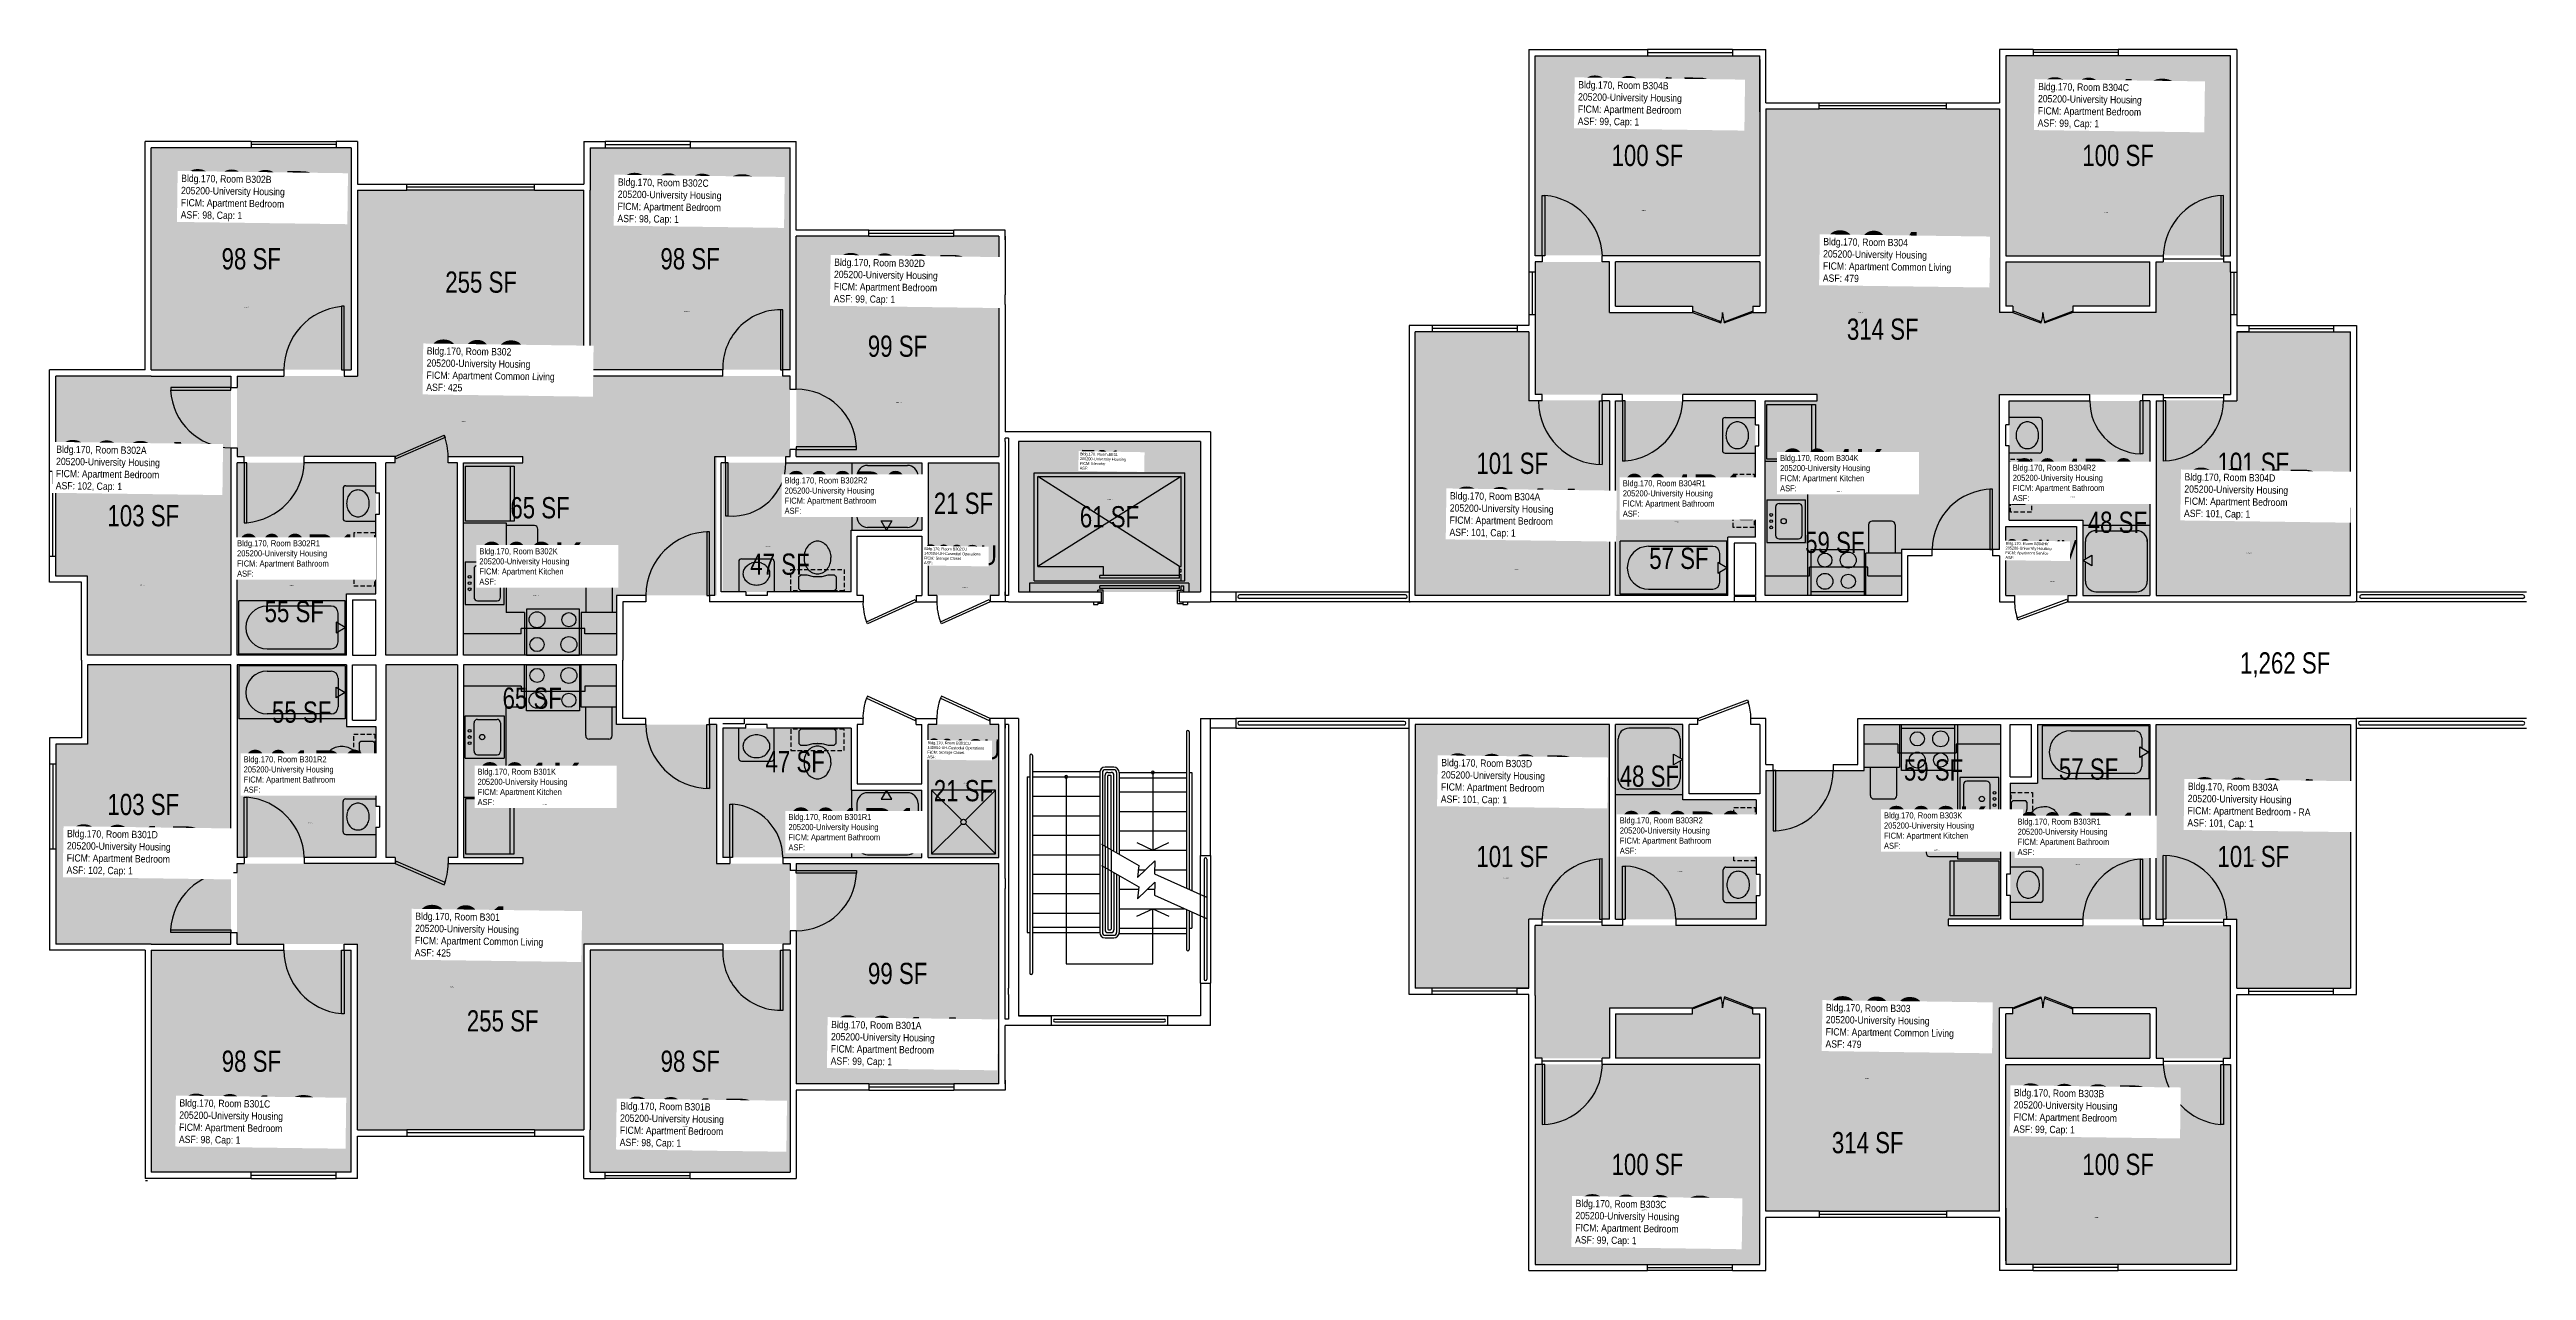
# Model space of a CAD drawing. Header units: inches. Extents: x -54 to 2413, y -86 to 676.
# Drawn here: x -54 to 1345, y -51 to 639 of the extents above; entities that cross this region are included whole.
import ezdxf
from ezdxf.enums import TextEntityAlignment as Align

# ---------------------------------------------------------------- set-up
doc = ezdxf.new("R2010")
doc.units = ezdxf.units.IN
doc.header["$LTSCALE"] = 10
doc.header["$MEASUREMENT"] = 0
doc.linetypes.add('DASHED2', pattern=[0.375, 0.25, -0.125])
doc.layers.get('0').update_dxf_attribs({"linetype": 'CONTINUOUS'})
for name, color, linetype in [('A-DOOR', 2, 'CONTINUOUS'), ('A-FLOR', 3, 'CONTINUOUS'), ('A-GLAZ', 1, 'CONTINUOUS'), ('A-IDEN-RNUM', 7, 'CONTINUOUS'), ('A-IDEN-SNUM', 4, 'CONTINUOUS'), ('A-IDEN-VNUM', 4, 'CONTINUOUS'), ('A-WALL', 5, 'CONTINUOUS'), ('AREA-TEXT', 3, 'CONTINUOUS'), ('Rooms-Category-Color', 7, 'CONTINUOUS'), ('Rooms-College-Color', 7, 'CONTINUOUS'), ('Rooms-Department-Color', 7, 'CONTINUOUS'), ('Rooms-Division-Color', 7, 'CONTINUOUS'), ('Rooms-Information', 7, 'CONTINUOUS')]:
    doc.layers.add(name, color=color, linetype=linetype)
doc.styles.add('CP_AREA', font='arial.ttf', dxfattribs={"height": 15})
doc.styles.add('CP_ROOMSNUMBER', font='arial.ttf', dxfattribs={"height": 1})
doc.styles.add('CP_ROOMVNUMBER', font='arial.ttf', dxfattribs={"width": 0.85, "height": 0.075})

msp = doc.modelspace()

# ---------------------------------------------------------------- texts
at = {"layer": 'A-IDEN-RNUM', "style": 'CP_ROOMSNUMBER'}
for s, rotation, p in [('0304-B0', 359.2, (844.9, 548.1)), ('0304-C0', 359.24, (1106.8, 547)), ('0302-B0', 359.2, (55.5, 493.6)), ('0302-C0', 359.2, (304.3, 491.2)), ('0304-00', 359.2, (967.6, 490.4)), ('0302-D0', 359.2, (424.3, 439.7)), ('0302-00', 359.2, (178.4, 428.7)), ('0E31-00', 359.04, (543.7, 384.9)), ('0304-D0', 359.2, (1187.3, 354.6)), ('0302-A0', 359.24, (-3.2, 336.5)), ('0304-A0', 359.24, (773.1, 345.3)), ('0304-HV', 359.24, (1075.8, 338.3)), ('0302-CU', 359.24, (461.7, 334.9)), ('0301-CU', 359.24, (462.3, 224.6)), ('0301-D0', 359.2, (-9.2, 182.7)), ('0303-D0', 359.2, (767.4, 170.9)), ('0303-A0', 359.24, (1190, 181.1)), ('0301-00', 359.2, (172, 109.2)), ('0301-A0', 359.24, (423.4, 80.6)), ('0303-00', 359.2, (971.7, 57.4)), ('0301-C0', 359.24, (56.5, 35.4)), ('0301-B0', 359.2, (303.5, 30.6)), ('0303-C0', 359.24, (845.5, -16.8)), ('0303-B0', 359.2, (1100.7, -21))]:
    msp.add_text(s, height=0.36, rotation=rotation, dxfattribs=at).set_placement(p)
for s, p in [('0304-K0', (955.7, 389.3)), ('0304-R2', (1087.4, 386.1)), ('0304-R1', (864, 372)), ('0302-R2', (350.2, 358.3)), ('0302-R1', (81.3, 336.2)), ('0302-K0', (219, 330.6)), ('0301-K0', (224, 212.5)), ('0301-R2', (91.7, 201.9)), ('0301-R1', (366.5, 199.9)), ('0303-K0', (1010.7, 186.6)), ('0303-R2', (865.6, 174.4)), ('0303-R1', (1090.5, 178.4))]:
    msp.add_text(s, height=0.36, dxfattribs=at).set_placement(p)
at = {"layer": 'A-IDEN-SNUM', "style": 'CP_ROOMSNUMBER'}
for s, rotation, p in [('1700B304B0', 359.2, (844.9, 548.1)), ('1700B304C0', 359.24, (1106.8, 547)), ('1700B302B0', 359.2, (55.5, 493.6)), ('1700B302C0', 359.2, (304.3, 491.2)), ('1700B30400', 359.2, (967.6, 490.4)), ('1700B302D0', 359.2, (424.3, 439.7)), ('1700B30200', 359.2, (178.4, 428.7)), ('1700BE3100', 359.04, (543.7, 384.9)), ('1700B304D0', 359.2, (1187.3, 354.6)), ('1700B302A0', 359.24, (-3.2, 336.5)), ('1700B304A0', 359.24, (773.1, 345.3)), ('1700B304HV', 359.24, (1075.8, 338.3)), ('1700B302CU', 359.24, (461.7, 334.9)), ('1700B301CU', 359.24, (462.3, 224.6)), ('1700B301D0', 359.2, (-9.2, 182.7)), ('1700B303D0', 359.2, (767.4, 170.9)), ('1700B303A0', 359.24, (1190, 181.1)), ('1700B30100', 359.2, (172, 109.2)), ('1700B301A0', 359.24, (423.4, 80.6)), ('1700B30300', 359.2, (971.7, 57.4)), ('1700B301C0', 359.24, (56.5, 35.4)), ('1700B301B0', 359.2, (303.5, 30.6)), ('1700B303C0', 359.24, (845.5, -16.8)), ('1700B303B0', 359.2, (1100.7, -21))]:
    msp.add_text(s, height=0.36, rotation=rotation, dxfattribs=at).set_placement(p)
for s, p in [('1700B304K0', (955.7, 389.3)), ('1700B304R2', (1087.4, 386.1)), ('1700B304R1', (864, 372)), ('1700B302R2', (350.2, 358.3)), ('1700B302R1', (81.3, 336.2)), ('1700B302K0', (219, 330.6)), ('1700B301K0', (224, 212.5)), ('1700B301R2', (91.7, 201.9)), ('1700B301R1', (366.5, 199.9)), ('1700B303K0', (1010.7, 186.6)), ('1700B303R2', (865.6, 174.4)), ('1700B303R1', (1090.5, 178.4))]:
    msp.add_text(s, height=0.36, dxfattribs=at).set_placement(p)
at = {"layer": 'A-IDEN-VNUM', "style": 'CP_ROOMVNUMBER', "width": 0.85}
for s, height, rotation, p in [('304B', 28.8, 359.24, (809.3, 595.5)), ('304C', 28.8, 359.24, (1069.2, 594.5)), ('302B', 28.8, 359.24, (19.8, 542.6)), ('302C', 28.8, 359.24, (266.6, 540.5)), ('304', 28.8, 359.24, (947.8, 508)), ('302D', 28.8, 359.24, (388.8, 495.2)), ('302', 28.8, 359.24, (158.6, 446.3)), ('302A', 28.8, 359.244, (-50.8, 389.5)), ('E31', 11.14, 359.0385, (527.9, 401.9)), ('304A', 28.8, 359.244, (736.8, 363.2)), ('304D', 28.8, 359.24, (1151.9, 373.9)), ('302CU', 11.14, 359.24, (439.9, 348.4)), ('304HV', 11.14, 359.24, (1051, 351.4)), ('301CU', 11.14, 359.24, (441.8, 238.7)), ('303D', 28.8, 359.24, (731.9, 212.4)), ('303A', 28.8, 359.244, (1153.8, 199)), ('301D', 28.8, 359.24, (-44.7, 172.3)), ('301', 28.8, 359.24, (152.1, 126.8)), ('303', 28.8, 359.24, (949.3, 75.2)), ('301A', 28.8, 359.244, (387.1, 64.4)), ('301C', 28.8, 359.24, (18.8, 20.1)), ('301B', 28.8, 359.24, (267.9, 18.4)), ('303B', 28.8, 359.24, (1055.5, 25.9)), ('303C', 28.8, 359.24, (807.8, -36.7))]:
    msp.add_text(s, height=height, rotation=rotation, dxfattribs=at).set_placement(p)
at = {"layer": 'A-IDEN-VNUM', "style": 'CP_ROOMVNUMBER'}
for s, width, p in [('304K', 0.75, (923.7, 389.5)), ('304R2', 0.7, (1055.2, 384)), ('302R2', 0.7, (361.1, 376.8)), ('304R1', 0.7, (834.8, 375.2, 0)), ('302R1', 0.7, (51.7, 341.3)), ('302K', 0.75, (188.6, 336.8)), ('301R2', 0.7, (55.4, 219.2)), ('301K', 0.75, (187.6, 212.2)), ('301R1', 0.75, (363.3, 186.6)), ('303K', 0.75, (982.4, 187.5, 0)), ('303R2', 0.7, (833.1, 184.7)), ('303R1', 0.7, (1057.9, 184))]:
    msp.add_text(s, height=24, dxfattribs=dict(at, width=width)).set_placement(p)
at = {"layer": 'AREA-TEXT', "style": 'CP_AREA', "width": 0.75}
for s, p in [('100 SF', (848.7, 579.4)), ('100 SF', (1114.7, 579.4)), ('98 SF', (59.7, 521)), ('98 SF', (307.7, 521)), ('255 SF', (189.6, 507.8)), ('99 SF', (424.9, 471.6)), ('314 SF', (981.7, 481.2)), ('101 SF', (772.3, 405.4)), ('101 SF', (1191.1, 405.4)), ('103 SF', (-1.3, 375.8)), ('65 SF', (222.9, 380.3)), ('21 SF', (462.2, 382.8)), ('61 SF', (544.7, 375.2)), ('48 SF', (1114.3, 372.1)), ('59 SF', (954.6, 360.7)), ('47 SF', (358.5, 348.4)), ('57 SF', (866.5, 351.7)), ('55 SF', (84, 321.6)), ('1,262 SF', (1209.1, 292.6)), ('55 SF', (88.2, 264.8)), ('65 SF', (218.5, 272.7)), ('47 SF', (367.1, 236.8)), ('59 SF', (1010.4, 232.1)), ('57 SF', (1098, 232.6)), ('21 SF', (462.2, 220.4)), ('48 SF', (849.8, 228.6)), ('103 SF', (-1.3, 212.6)), ('101 SF', (772.3, 183.2)), ('101 SF', (1191.1, 183.2)), ('99 SF', (425, 117.1)), ('255 SF', (201.8, 90.3)), ('98 SF', (59.8, 67.5)), ('98 SF', (307.8, 67.5)), ('100 SF', (848.7, 9.2)), ('314 SF', (973.2, 21.5)), ('100 SF', (1114.7, 9.2))]:
    msp.add_text(s, height=12, dxfattribs=at).set_placement(p, align=Align.MIDDLE_CENTER)

# ---------------------------------------------------------------- hatches: boundary and pattern name
at = {"layer": 'Rooms-Category-Color', "true_color": 0x728ef3}
for points in [[(912.2, 522.9), (785.2, 522.9), (785.2, 635.9), (912.2, 635.9)], [(1051.2, 635.9), (1051.2, 522.9), (1178.2, 522.9), (1178.2, 635.9)], [(1178.2, 519.2), (1178.2, 444.2), (1047.7, 444.2), (1047.7, 356.7), (992.2, 356.7), (992.2, 440.7), (944.7, 440.7), (944.7, 444.2), (785.2, 444.2), (785.2, 519.2), (827.2, 519.2), (827.2, 490.7), (874.2, 490.7), (874.2, 494.2), (830.7, 494.2), (830.7, 519.2), (912.2, 519.2), (912.2, 494.2), (908.2, 494.2), (908.2, 490.7), (915.7, 490.7), (915.7, 605.7), (1047.7, 605.7), (1047.7, 490.7), (1055.2, 490.7), (1055.2, 494.2), (1051.2, 494.2), (1051.2, 519.2), (1132.7, 519.2), (1132.7, 494.2), (1089.2, 494.2), (1089.2, 490.7), (1136.2, 490.7), (1136.2, 519.2)], [(3.2, 458.2), (3.2, 583.7), (116.2, 583.8), (116.2, 458.3)], [(251.2, 583.8), (364.2, 583.8), (364.2, 458.3), (251.2, 458.3)], [(360.2, 409.2), (364.2, 409.2), (364.2, 413.2), (364.2, 454.7), (247.7, 454.7), (247.7, 559.7), (119.7, 559.7), (119.7, 454.7), (51.7, 454.7), (51.7, 409.2), (55.7, 409.2), (89.7, 409.2), (141, 409.2), (141, 405.7), (135.7, 405.7), (135.7, 297), (176.2, 297), (176.2, 405.7), (171, 405.7), (171, 409.2), (213.2, 409.2), (213.2, 405.7), (266.2, 405.7), (266.2, 330.8), (322.7, 330.7), (322.7, 409.2)], [(367.7, 533.8), (367.7, 409.3), (482.2, 409.3), (482.2, 533.8)], [(827.2, 330.9), (717.5, 330.9), (717.5, 479.9), (781.7, 479.9), (781.7, 440.9), (827.2, 440.9)], [(1181.7, 479.9), (1181.7, 440.9), (1136.2, 440.9), (1136.2, 330.9), (1246, 330.9), (1246, 479.9)], [(-32.8, 296.9), (48.2, 296.9), (48.2, 454.8), (-50.8, 454.7), (-50.8, 341.7), (-32.8, 341.7)], [(830.7, 440.7), (909.7, 440.7), (909.7, 363.7), (894.2, 363.7), (894.2, 330.7), (830.7, 330.7), (830.7, 440.7)], [(915.2, 440.7), (992.2, 440.7), (992.2, 330.7), (915.2, 330.7)], [(1132.7, 440.7), (1053.2, 440.7), (1053.2, 373.2), (1094.7, 373.2), (1094.7, 330.7), (1132.7, 330.7)], [(89.7, 405.7), (51.7, 405.7), (51.7, 297), (113.5, 297), (113.5, 331.7), (130.2, 331.7), (130.2, 405.7)], [(266.2, 405.7), (179.7, 405.7), (179.7, 297), (266.2, 297)], [(330.2, 405.7), (326.2, 405.7), (326.2, 332.7), (398.7, 332.7), (398.7, 367.7), (438.7, 367.7), (438.7, 405.7), (360.2, 405.7)], [(442.2, 330.7), (482.2, 330.7), (482.2, 405.7), (442.2, 405.7)], [(1051.2, 369.7), (1091.2, 369.7), (1091.2, 330.7), (1051.2, 330.7)], [(48.2, 133.8), (48.2, 291.5), (-32.8, 291.5), (-32.8, 246.7), (-50.8, 246.7), (-50.8, 133.7)], [(89.7, 182.7), (51.7, 182.7), (51.7, 291.5), (113.5, 291.5), (113.5, 256.7), (130.2, 256.7), (130.2, 182.7)], [(360.2, 179.2), (364.2, 179.2), (364.2, 175.2), (364.2, 133.7), (247.7, 133.7), (247.7, 28.7), (119.7, 28.7), (119.7, 133.7), (51.7, 133.7), (51.7, 179.2), (55.7, 179.2), (89.7, 179.2), (141, 179.2), (141, 182.7), (135.7, 182.7), (135.7, 291.5), (176.2, 291.5), (176.2, 182.7), (171, 182.7), (171, 179.2), (213.2, 179.2), (213.2, 182.7), (266.2, 182.7), (266.2, 257.7), (322.7, 257.7), (322.7, 179.2)], [(266.2, 182.7), (179.7, 182.7), (179.7, 291.5), (266.2, 291.5)], [(330.2, 182.7), (326.2, 182.7), (326.2, 255.7), (398.7, 255.7), (398.7, 220.7), (438.7, 220.7), (438.7, 182.7), (360.2, 182.7)], [(442.2, 182.9), (442.2, 257.9), (482.2, 257.9), (482.2, 182.9)], [(827.2, 257.7), (717.5, 257.7), (717.5, 108.7), (781.7, 108.7), (781.7, 147.7), (827.2, 147.7)], [(868.7, 257.7), (868.7, 215.2), (910.2, 215.2), (910.2, 147.7), (830.7, 147.7), (830.7, 257.7)], [(971.2, 257.7), (1048.2, 257.7), (1048.2, 147.7), (971.2, 147.7)], [(1069.2, 257.7), (1132.7, 257.7), (1132.7, 147.7), (1053.7, 147.7), (1053.7, 224.7), (1069.2, 224.7)], [(1181.7, 108.7), (1181.7, 147.7), (1136.2, 147.7), (1136.2, 257.7), (1246, 257.7), (1246, 108.7)], [(785.2, 69.2), (785.2, 144.2), (915.7, 144.2), (915.7, 231.7), (971.2, 231.7), (971.2, 147.7), (1018.7, 147.7), (1018.7, 144.2), (1178.2, 144.2), (1178.2, 69.2), (1136.2, 69.2), (1136.2, 97.7), (1089.2, 97.7), (1089.2, 94.2), (1132.7, 94.2), (1132.7, 69.2), (1051.2, 69.2), (1051.2, 94.2), (1055.2, 94.2), (1055.2, 97.7), (1047.7, 97.7), (1047.7, -17.3), (915.7, -17.3), (915.7, 97.7), (908.2, 97.7), (908.2, 94.2), (912.2, 94.2), (912.2, 69.2), (830.7, 69.2), (830.7, 94.2), (874.2, 94.2), (874.2, 97.7), (827.2, 97.7), (827.2, 69.2)], [(367.7, 179.3), (367.8, 54.8), (482.3, 54.8), (482.2, 179.3)], [(3.3, 4.7), (3.2, 130.2), (116.2, 130.3), (116.3, 4.8)], [(251.2, 130.3), (364.2, 130.3), (364.3, 4.8), (251.3, 4.8)], [(912.2, 65.7), (785.2, 65.7), (785.2, -47.3), (912.2, -47.3)], [(1051.2, -47.3), (1051.2, 65.7), (1178.2, 65.7), (1178.2, -47.3)]]:
    msp.add_hatch(color=171, dxfattribs=at).paths.add_polyline_path(points)
at = {"layer": 'Rooms-Category-Color', "true_color": 0xadadad}
msp.add_hatch(color=253, dxfattribs=at).paths.add_polyline_path([(493.2, 332.7), (596.2, 332.7), (596.2, 417.7), (493.2, 417.7)])
at = {"layer": 'Rooms-College-Color', "true_color": 0xadadad}
for points in [[(912.2, 522.9), (785.2, 522.9), (785.2, 635.9), (912.2, 635.9)], [(1051.2, 635.9), (1051.2, 522.9), (1178.2, 522.9), (1178.2, 635.9)], [(1178.2, 519.2), (1178.2, 444.2), (1047.7, 444.2), (1047.7, 356.7), (992.2, 356.7), (992.2, 440.7), (944.7, 440.7), (944.7, 444.2), (785.2, 444.2), (785.2, 519.2), (827.2, 519.2), (827.2, 490.7), (874.2, 490.7), (874.2, 494.2), (830.7, 494.2), (830.7, 519.2), (912.2, 519.2), (912.2, 494.2), (908.2, 494.2), (908.2, 490.7), (915.7, 490.7), (915.7, 605.7), (1047.7, 605.7), (1047.7, 490.7), (1055.2, 490.7), (1055.2, 494.2), (1051.2, 494.2), (1051.2, 519.2), (1132.7, 519.2), (1132.7, 494.2), (1089.2, 494.2), (1089.2, 490.7), (1136.2, 490.7), (1136.2, 519.2)], [(3.2, 458.2), (3.2, 583.7), (116.2, 583.8), (116.2, 458.3)], [(251.2, 583.8), (364.2, 583.8), (364.2, 458.3), (251.2, 458.3)], [(360.2, 409.2), (364.2, 409.2), (364.2, 413.2), (364.2, 454.7), (247.7, 454.7), (247.7, 559.7), (119.7, 559.7), (119.7, 454.7), (51.7, 454.7), (51.7, 409.2), (55.7, 409.2), (89.7, 409.2), (141, 409.2), (141, 405.7), (135.7, 405.7), (135.7, 297), (176.2, 297), (176.2, 405.7), (171, 405.7), (171, 409.2), (213.2, 409.2), (213.2, 405.7), (266.2, 405.7), (266.2, 330.8), (322.7, 330.7), (322.7, 409.2)], [(367.7, 533.8), (367.7, 409.3), (482.2, 409.3), (482.2, 533.8)], [(827.2, 330.9), (717.5, 330.9), (717.5, 479.9), (781.7, 479.9), (781.7, 440.9), (827.2, 440.9)], [(1181.7, 479.9), (1181.7, 440.9), (1136.2, 440.9), (1136.2, 330.9), (1246, 330.9), (1246, 479.9)], [(-32.8, 296.9), (48.2, 296.9), (48.2, 454.8), (-50.8, 454.7), (-50.8, 341.7), (-32.8, 341.7)], [(830.7, 440.7), (909.7, 440.7), (909.7, 363.7), (894.2, 363.7), (894.2, 330.7), (830.7, 330.7), (830.7, 440.7)], [(915.2, 440.7), (992.2, 440.7), (992.2, 330.7), (915.2, 330.7)], [(1132.7, 440.7), (1053.2, 440.7), (1053.2, 373.2), (1094.7, 373.2), (1094.7, 330.7), (1132.7, 330.7)], [(493.2, 332.7), (596.2, 332.7), (596.2, 417.7), (493.2, 417.7)], [(89.7, 405.7), (51.7, 405.7), (51.7, 297), (113.5, 297), (113.5, 331.7), (130.2, 331.7), (130.2, 405.7)], [(266.2, 405.7), (179.7, 405.7), (179.7, 297), (266.2, 297)], [(330.2, 405.7), (326.2, 405.7), (326.2, 332.7), (398.7, 332.7), (398.7, 367.7), (438.7, 367.7), (438.7, 405.7), (360.2, 405.7)], [(442.2, 330.7), (482.2, 330.7), (482.2, 405.7), (442.2, 405.7)], [(1051.2, 369.7), (1091.2, 369.7), (1091.2, 330.7), (1051.2, 330.7)], [(48.2, 133.8), (48.2, 291.5), (-32.8, 291.5), (-32.8, 246.7), (-50.8, 246.7), (-50.8, 133.7)], [(89.7, 182.7), (51.7, 182.7), (51.7, 291.5), (113.5, 291.5), (113.5, 256.7), (130.2, 256.7), (130.2, 182.7)], [(360.2, 179.2), (364.2, 179.2), (364.2, 175.2), (364.2, 133.7), (247.7, 133.7), (247.7, 28.7), (119.7, 28.7), (119.7, 133.7), (51.7, 133.7), (51.7, 179.2), (55.7, 179.2), (89.7, 179.2), (141, 179.2), (141, 182.7), (135.7, 182.7), (135.7, 291.5), (176.2, 291.5), (176.2, 182.7), (171, 182.7), (171, 179.2), (213.2, 179.2), (213.2, 182.7), (266.2, 182.7), (266.2, 257.7), (322.7, 257.7), (322.7, 179.2)], [(266.2, 182.7), (179.7, 182.7), (179.7, 291.5), (266.2, 291.5)], [(330.2, 182.7), (326.2, 182.7), (326.2, 255.7), (398.7, 255.7), (398.7, 220.7), (438.7, 220.7), (438.7, 182.7), (360.2, 182.7)], [(442.2, 182.9), (442.2, 257.9), (482.2, 257.9), (482.2, 182.9)], [(827.2, 257.7), (717.5, 257.7), (717.5, 108.7), (781.7, 108.7), (781.7, 147.7), (827.2, 147.7)], [(868.7, 257.7), (868.7, 215.2), (910.2, 215.2), (910.2, 147.7), (830.7, 147.7), (830.7, 257.7)], [(971.2, 257.7), (1048.2, 257.7), (1048.2, 147.7), (971.2, 147.7)], [(1069.2, 257.7), (1132.7, 257.7), (1132.7, 147.7), (1053.7, 147.7), (1053.7, 224.7), (1069.2, 224.7)], [(1181.7, 108.7), (1181.7, 147.7), (1136.2, 147.7), (1136.2, 257.7), (1246, 257.7), (1246, 108.7)], [(785.2, 69.2), (785.2, 144.2), (915.7, 144.2), (915.7, 231.7), (971.2, 231.7), (971.2, 147.7), (1018.7, 147.7), (1018.7, 144.2), (1178.2, 144.2), (1178.2, 69.2), (1136.2, 69.2), (1136.2, 97.7), (1089.2, 97.7), (1089.2, 94.2), (1132.7, 94.2), (1132.7, 69.2), (1051.2, 69.2), (1051.2, 94.2), (1055.2, 94.2), (1055.2, 97.7), (1047.7, 97.7), (1047.7, -17.3), (915.7, -17.3), (915.7, 97.7), (908.2, 97.7), (908.2, 94.2), (912.2, 94.2), (912.2, 69.2), (830.7, 69.2), (830.7, 94.2), (874.2, 94.2), (874.2, 97.7), (827.2, 97.7), (827.2, 69.2)], [(367.7, 179.3), (367.8, 54.8), (482.3, 54.8), (482.2, 179.3)], [(3.3, 4.7), (3.2, 130.2), (116.2, 130.3), (116.3, 4.8)], [(251.2, 130.3), (364.2, 130.3), (364.3, 4.8), (251.3, 4.8)], [(912.2, 65.7), (785.2, 65.7), (785.2, -47.3), (912.2, -47.3)], [(1051.2, -47.3), (1051.2, 65.7), (1178.2, 65.7), (1178.2, -47.3)]]:
    msp.add_hatch(color=253, dxfattribs=at).paths.add_polyline_path(points)
at = {"layer": 'Rooms-Department-Color', "true_color": 0x604aed}
for points in [[(912.2, 522.9), (785.2, 522.9), (785.2, 635.9), (912.2, 635.9)], [(1051.2, 635.9), (1051.2, 522.9), (1178.2, 522.9), (1178.2, 635.9)], [(1178.2, 519.2), (1178.2, 444.2), (1047.7, 444.2), (1047.7, 356.7), (992.2, 356.7), (992.2, 440.7), (944.7, 440.7), (944.7, 444.2), (785.2, 444.2), (785.2, 519.2), (827.2, 519.2), (827.2, 490.7), (874.2, 490.7), (874.2, 494.2), (830.7, 494.2), (830.7, 519.2), (912.2, 519.2), (912.2, 494.2), (908.2, 494.2), (908.2, 490.7), (915.7, 490.7), (915.7, 605.7), (1047.7, 605.7), (1047.7, 490.7), (1055.2, 490.7), (1055.2, 494.2), (1051.2, 494.2), (1051.2, 519.2), (1132.7, 519.2), (1132.7, 494.2), (1089.2, 494.2), (1089.2, 490.7), (1136.2, 490.7), (1136.2, 519.2)], [(3.2, 458.2), (3.2, 583.7), (116.2, 583.8), (116.2, 458.3)], [(251.2, 583.8), (364.2, 583.8), (364.2, 458.3), (251.2, 458.3)], [(360.2, 409.2), (364.2, 409.2), (364.2, 413.2), (364.2, 454.7), (247.7, 454.7), (247.7, 559.7), (119.7, 559.7), (119.7, 454.7), (51.7, 454.7), (51.7, 409.2), (55.7, 409.2), (89.7, 409.2), (141, 409.2), (141, 405.7), (135.7, 405.7), (135.7, 297), (176.2, 297), (176.2, 405.7), (171, 405.7), (171, 409.2), (213.2, 409.2), (213.2, 405.7), (266.2, 405.7), (266.2, 330.8), (322.7, 330.7), (322.7, 409.2)], [(367.7, 533.8), (367.7, 409.3), (482.2, 409.3), (482.2, 533.8)], [(827.2, 330.9), (717.5, 330.9), (717.5, 479.9), (781.7, 479.9), (781.7, 440.9), (827.2, 440.9)], [(1181.7, 479.9), (1181.7, 440.9), (1136.2, 440.9), (1136.2, 330.9), (1246, 330.9), (1246, 479.9)], [(-32.8, 296.9), (48.2, 296.9), (48.2, 454.8), (-50.8, 454.7), (-50.8, 341.7), (-32.8, 341.7)], [(830.7, 440.7), (909.7, 440.7), (909.7, 363.7), (894.2, 363.7), (894.2, 330.7), (830.7, 330.7), (830.7, 440.7)], [(915.2, 440.7), (992.2, 440.7), (992.2, 330.7), (915.2, 330.7)], [(1132.7, 440.7), (1053.2, 440.7), (1053.2, 373.2), (1094.7, 373.2), (1094.7, 330.7), (1132.7, 330.7)], [(89.7, 405.7), (51.7, 405.7), (51.7, 297), (113.5, 297), (113.5, 331.7), (130.2, 331.7), (130.2, 405.7)], [(266.2, 405.7), (179.7, 405.7), (179.7, 297), (266.2, 297)], [(330.2, 405.7), (326.2, 405.7), (326.2, 332.7), (398.7, 332.7), (398.7, 367.7), (438.7, 367.7), (438.7, 405.7), (360.2, 405.7)], [(442.2, 330.7), (482.2, 330.7), (482.2, 405.7), (442.2, 405.7)], [(1051.2, 369.7), (1091.2, 369.7), (1091.2, 330.7), (1051.2, 330.7)], [(48.2, 133.8), (48.2, 291.5), (-32.8, 291.5), (-32.8, 246.7), (-50.8, 246.7), (-50.8, 133.7)], [(89.7, 182.7), (51.7, 182.7), (51.7, 291.5), (113.5, 291.5), (113.5, 256.7), (130.2, 256.7), (130.2, 182.7)], [(360.2, 179.2), (364.2, 179.2), (364.2, 175.2), (364.2, 133.7), (247.7, 133.7), (247.7, 28.7), (119.7, 28.7), (119.7, 133.7), (51.7, 133.7), (51.7, 179.2), (55.7, 179.2), (89.7, 179.2), (141, 179.2), (141, 182.7), (135.7, 182.7), (135.7, 291.5), (176.2, 291.5), (176.2, 182.7), (171, 182.7), (171, 179.2), (213.2, 179.2), (213.2, 182.7), (266.2, 182.7), (266.2, 257.7), (322.7, 257.7), (322.7, 179.2)], [(266.2, 182.7), (179.7, 182.7), (179.7, 291.5), (266.2, 291.5)], [(330.2, 182.7), (326.2, 182.7), (326.2, 255.7), (398.7, 255.7), (398.7, 220.7), (438.7, 220.7), (438.7, 182.7), (360.2, 182.7)], [(442.2, 182.9), (442.2, 257.9), (482.2, 257.9), (482.2, 182.9)], [(827.2, 257.7), (717.5, 257.7), (717.5, 108.7), (781.7, 108.7), (781.7, 147.7), (827.2, 147.7)], [(868.7, 257.7), (868.7, 215.2), (910.2, 215.2), (910.2, 147.7), (830.7, 147.7), (830.7, 257.7)], [(971.2, 257.7), (1048.2, 257.7), (1048.2, 147.7), (971.2, 147.7)], [(1069.2, 257.7), (1132.7, 257.7), (1132.7, 147.7), (1053.7, 147.7), (1053.7, 224.7), (1069.2, 224.7)], [(1181.7, 108.7), (1181.7, 147.7), (1136.2, 147.7), (1136.2, 257.7), (1246, 257.7), (1246, 108.7)], [(785.2, 69.2), (785.2, 144.2), (915.7, 144.2), (915.7, 231.7), (971.2, 231.7), (971.2, 147.7), (1018.7, 147.7), (1018.7, 144.2), (1178.2, 144.2), (1178.2, 69.2), (1136.2, 69.2), (1136.2, 97.7), (1089.2, 97.7), (1089.2, 94.2), (1132.7, 94.2), (1132.7, 69.2), (1051.2, 69.2), (1051.2, 94.2), (1055.2, 94.2), (1055.2, 97.7), (1047.7, 97.7), (1047.7, -17.3), (915.7, -17.3), (915.7, 97.7), (908.2, 97.7), (908.2, 94.2), (912.2, 94.2), (912.2, 69.2), (830.7, 69.2), (830.7, 94.2), (874.2, 94.2), (874.2, 97.7), (827.2, 97.7), (827.2, 69.2)], [(367.7, 179.3), (367.8, 54.8), (482.3, 54.8), (482.2, 179.3)], [(3.3, 4.7), (3.2, 130.2), (116.2, 130.3), (116.3, 4.8)], [(251.2, 130.3), (364.2, 130.3), (364.3, 4.8), (251.3, 4.8)], [(912.2, 65.7), (785.2, 65.7), (785.2, -47.3), (912.2, -47.3)], [(1051.2, -47.3), (1051.2, 65.7), (1178.2, 65.7), (1178.2, -47.3)]]:
    msp.add_hatch(color=173, dxfattribs=at).paths.add_polyline_path(points)
at = {"layer": 'Rooms-Department-Color', "true_color": 0xacacac}
msp.add_hatch(color=253, dxfattribs=at).paths.add_polyline_path([(493.2, 332.7), (596.2, 332.7), (596.2, 417.7), (493.2, 417.7)])
at = {"layer": 'Rooms-Division-Color', "true_color": 0x604aed}
for points in [[(912.2, 522.9), (785.2, 522.9), (785.2, 635.9), (912.2, 635.9)], [(1051.2, 635.9), (1051.2, 522.9), (1178.2, 522.9), (1178.2, 635.9)], [(1178.2, 519.2), (1178.2, 444.2), (1047.7, 444.2), (1047.7, 356.7), (992.2, 356.7), (992.2, 440.7), (944.7, 440.7), (944.7, 444.2), (785.2, 444.2), (785.2, 519.2), (827.2, 519.2), (827.2, 490.7), (874.2, 490.7), (874.2, 494.2), (830.7, 494.2), (830.7, 519.2), (912.2, 519.2), (912.2, 494.2), (908.2, 494.2), (908.2, 490.7), (915.7, 490.7), (915.7, 605.7), (1047.7, 605.7), (1047.7, 490.7), (1055.2, 490.7), (1055.2, 494.2), (1051.2, 494.2), (1051.2, 519.2), (1132.7, 519.2), (1132.7, 494.2), (1089.2, 494.2), (1089.2, 490.7), (1136.2, 490.7), (1136.2, 519.2)], [(3.2, 458.2), (3.2, 583.7), (116.2, 583.8), (116.2, 458.3)], [(251.2, 583.8), (364.2, 583.8), (364.2, 458.3), (251.2, 458.3)], [(360.2, 409.2), (364.2, 409.2), (364.2, 413.2), (364.2, 454.7), (247.7, 454.7), (247.7, 559.7), (119.7, 559.7), (119.7, 454.7), (51.7, 454.7), (51.7, 409.2), (55.7, 409.2), (89.7, 409.2), (141, 409.2), (141, 405.7), (135.7, 405.7), (135.7, 297), (176.2, 297), (176.2, 405.7), (171, 405.7), (171, 409.2), (213.2, 409.2), (213.2, 405.7), (266.2, 405.7), (266.2, 330.8), (322.7, 330.7), (322.7, 409.2)], [(367.7, 533.8), (367.7, 409.3), (482.2, 409.3), (482.2, 533.8)], [(827.2, 330.9), (717.5, 330.9), (717.5, 479.9), (781.7, 479.9), (781.7, 440.9), (827.2, 440.9)], [(1181.7, 479.9), (1181.7, 440.9), (1136.2, 440.9), (1136.2, 330.9), (1246, 330.9), (1246, 479.9)], [(-32.8, 296.9), (48.2, 296.9), (48.2, 454.8), (-50.8, 454.7), (-50.8, 341.7), (-32.8, 341.7)], [(830.7, 440.7), (909.7, 440.7), (909.7, 363.7), (894.2, 363.7), (894.2, 330.7), (830.7, 330.7), (830.7, 440.7)], [(915.2, 440.7), (992.2, 440.7), (992.2, 330.7), (915.2, 330.7)], [(1132.7, 440.7), (1053.2, 440.7), (1053.2, 373.2), (1094.7, 373.2), (1094.7, 330.7), (1132.7, 330.7)], [(89.7, 405.7), (51.7, 405.7), (51.7, 297), (113.5, 297), (113.5, 331.7), (130.2, 331.7), (130.2, 405.7)], [(266.2, 405.7), (179.7, 405.7), (179.7, 297), (266.2, 297)], [(330.2, 405.7), (326.2, 405.7), (326.2, 332.7), (398.7, 332.7), (398.7, 367.7), (438.7, 367.7), (438.7, 405.7), (360.2, 405.7)], [(442.2, 330.7), (482.2, 330.7), (482.2, 405.7), (442.2, 405.7)], [(1051.2, 369.7), (1091.2, 369.7), (1091.2, 330.7), (1051.2, 330.7)], [(48.2, 133.8), (48.2, 291.5), (-32.8, 291.5), (-32.8, 246.7), (-50.8, 246.7), (-50.8, 133.7)], [(89.7, 182.7), (51.7, 182.7), (51.7, 291.5), (113.5, 291.5), (113.5, 256.7), (130.2, 256.7), (130.2, 182.7)], [(360.2, 179.2), (364.2, 179.2), (364.2, 175.2), (364.2, 133.7), (247.7, 133.7), (247.7, 28.7), (119.7, 28.7), (119.7, 133.7), (51.7, 133.7), (51.7, 179.2), (55.7, 179.2), (89.7, 179.2), (141, 179.2), (141, 182.7), (135.7, 182.7), (135.7, 291.5), (176.2, 291.5), (176.2, 182.7), (171, 182.7), (171, 179.2), (213.2, 179.2), (213.2, 182.7), (266.2, 182.7), (266.2, 257.7), (322.7, 257.7), (322.7, 179.2)], [(266.2, 182.7), (179.7, 182.7), (179.7, 291.5), (266.2, 291.5)], [(330.2, 182.7), (326.2, 182.7), (326.2, 255.7), (398.7, 255.7), (398.7, 220.7), (438.7, 220.7), (438.7, 182.7), (360.2, 182.7)], [(442.2, 182.9), (442.2, 257.9), (482.2, 257.9), (482.2, 182.9)], [(827.2, 257.7), (717.5, 257.7), (717.5, 108.7), (781.7, 108.7), (781.7, 147.7), (827.2, 147.7)], [(868.7, 257.7), (868.7, 215.2), (910.2, 215.2), (910.2, 147.7), (830.7, 147.7), (830.7, 257.7)], [(971.2, 257.7), (1048.2, 257.7), (1048.2, 147.7), (971.2, 147.7)], [(1069.2, 257.7), (1132.7, 257.7), (1132.7, 147.7), (1053.7, 147.7), (1053.7, 224.7), (1069.2, 224.7)], [(1181.7, 108.7), (1181.7, 147.7), (1136.2, 147.7), (1136.2, 257.7), (1246, 257.7), (1246, 108.7)], [(785.2, 69.2), (785.2, 144.2), (915.7, 144.2), (915.7, 231.7), (971.2, 231.7), (971.2, 147.7), (1018.7, 147.7), (1018.7, 144.2), (1178.2, 144.2), (1178.2, 69.2), (1136.2, 69.2), (1136.2, 97.7), (1089.2, 97.7), (1089.2, 94.2), (1132.7, 94.2), (1132.7, 69.2), (1051.2, 69.2), (1051.2, 94.2), (1055.2, 94.2), (1055.2, 97.7), (1047.7, 97.7), (1047.7, -17.3), (915.7, -17.3), (915.7, 97.7), (908.2, 97.7), (908.2, 94.2), (912.2, 94.2), (912.2, 69.2), (830.7, 69.2), (830.7, 94.2), (874.2, 94.2), (874.2, 97.7), (827.2, 97.7), (827.2, 69.2)], [(367.7, 179.3), (367.8, 54.8), (482.3, 54.8), (482.2, 179.3)], [(3.3, 4.7), (3.2, 130.2), (116.2, 130.3), (116.3, 4.8)], [(251.2, 130.3), (364.2, 130.3), (364.3, 4.8), (251.3, 4.8)], [(912.2, 65.7), (785.2, 65.7), (785.2, -47.3), (912.2, -47.3)], [(1051.2, -47.3), (1051.2, 65.7), (1178.2, 65.7), (1178.2, -47.3)]]:
    msp.add_hatch(color=173, dxfattribs=at).paths.add_polyline_path(points)
at = {"layer": 'Rooms-Division-Color', "true_color": 0xadadad}
msp.add_hatch(color=253, dxfattribs=at).paths.add_polyline_path([(493.2, 332.7), (596.2, 332.7), (596.2, 417.7), (493.2, 417.7)])

# ---------------------------------------------------------------- linework, layer by layer
for p, q in [((916.2, 407.7), (916.2, 438.7)), ((916.2, 438.7), (943.7, 438.7)), ((941.5, 438.7), (941.5, 407.7)), ((943.7, 438.7), (943.7, 407.7)), ((891.1, 429.7), (891.1, 412.7)), ((892.6, 431.2), (909.7, 431.2)), ((1070.3, 431.2), (1053.2, 431.2)), ((1071.8, 429.7), (1071.8, 412.7)), ((892.6, 411.2), (909.7, 411.2)), ((915.2, 406.7), (939.2, 406.7)), ((943.7, 407.7), (916.2, 407.7)), ((939.2, 406.7), (939.2, 330.7)), ((1070.3, 411.2), (1053.2, 411.2)), ((113.1, 392.7), (130.2, 392.7)), ((180.7, 403.7), (208.2, 403.7)), ((180.7, 372.7), (180.7, 403.7)), ((206, 403.7), (206, 372.7)), ((208.2, 403.7), (208.2, 372.7)), ((399.1, 405.7), (399.1, 367.7)), ((402, 375.2), (402, 398.2)), ((408, 404.2), (430.5, 404.2)), ((436.5, 375.2), (436.5, 398.2)), ((900.1, 393.6), (900.1, 390.2)), ((901.1, 394.7), (900.2, 393.9)), ((908.1, 394.7), (901.1, 394.7)), ((909, 393.9), (908.1, 394.7)), ((909.1, 374.7), (909.1, 393.6)), ((955.2, 405.2), (939.2, 405.2)), ((957.2, 392.2), (957.2, 403.2)), ((1053.8, 383.2), (1053.8, 402.1)), ((1054, 402.4), (1054.7, 403.1)), ((1055, 403.2), (1061.8, 403.2)), ((1061.8, 403.2), (1062.7, 402.4)), ((1061.8, 395.2), (1061.8, 390.3)), ((1062.8, 398.7), (1061.9, 395.3)), ((1062.8, 402.1), (1062.8, 398.8)), ((111.6, 391.2), (111.6, 374.2)), ((900.1, 390.2), (901.1, 386.8)), ((901.1, 381.7), (900.1, 378.2)), ((900.1, 378.2), (900.1, 374.7)), ((901.1, 386.7), (901.1, 381.8)), ((916.1, 384.7), (938.1, 384.7)), ((916.1, 384.7), (916.1, 360.7)), ((921.1, 380.7), (921.1, 364.7)), ((923.1, 382.7), (934.1, 382.7)), ((936.1, 364.7), (936.1, 380.7)), ((938.1, 360.7), (938.1, 384.7)), ((955.2, 390.2), (939.2, 390.2)), ((1054.7, 382.4), (1053.8, 383.2)), ((1061.7, 382.2), (1055, 382.2)), ((1061.9, 390.2), (1062.8, 386.8)), ((1062.8, 383.2), (1062, 382.4)), ((1062.8, 386.7), (1062.8, 383.2)), ((113.1, 372.7), (130.2, 372.7)), ((179.7, 371.7), (203.7, 371.7)), ((208.2, 372.7), (180.7, 372.7)), ((203.7, 371.7), (203.7, 321)), ((219.7, 370.2), (203.7, 370.2)), ((221.7, 357.2), (221.7, 368.2)), ((430.5, 369.2), (408, 369.2)), ((415.7, 372.9), (421.7, 372.9)), ((418.7, 367.7), (415.7, 372.9)), ((421.7, 372.9), (418.7, 367.7)), ((900.1, 374.7), (901, 373.9)), ((901.3, 373.7), (907.9, 373.7)), ((908.2, 373.9), (909.1, 374.7)), ((973.7, 370.7), (973.7, 354.7)), ((986.7, 372.7), (975.7, 372.7)), ((988.7, 370.7), (988.7, 354.7)), ((1132.7, 370.2), (1094.7, 370.2)), ((1102.2, 367.3), (1125.2, 367.3)), ((120.6, 360.2), (121.5, 361.1)), ((120.6, 356.8), (120.6, 360.2)), ((121.6, 353.2), (120.6, 356.7)), ((121.6, 348.2), (121.6, 353.2)), ((121.8, 361.2), (128.4, 361.2)), ((128.7, 361.1), (129.6, 360.2)), ((129.6, 360.2), (129.6, 341.2)), ((219.7, 355.2), (203.7, 355.2)), ((336.7, 351.4), (353.7, 351.4)), ((833.3, 331.4), (833.3, 361.4)), ((893.6, 361.4), (833.3, 361.4)), ((885.6, 358.4), (849.4, 358.4)), ((889.6, 348.7), (889.6, 354.4)), ((893.6, 331.4), (893.6, 361.4)), ((916.1, 360.7), (938.1, 360.7)), ((923.1, 362.7), (934.1, 362.7)), ((941.2, 330.7), (941.2, 356.7)), ((941.2, 356.7), (971.2, 356.7)), ((971.2, 356.7), (971.2, 330.7)), ((992.2, 354.7), (972.2, 354.7)), ((1094.7, 350.5), (1099.9, 353.5)), ((1099.9, 347.5), (1094.7, 350.5)), ((1096.2, 351.4), (1096.2, 361.3)), ((1099.9, 353.5), (1099.9, 347.5)), ((1131.2, 362.3), (1131.2, 338.8)), ((120.6, 344.7), (121.6, 348.2)), ((120.6, 341.4), (120.6, 344.7)), ((121.6, 340.2), (120.7, 341.1)), ((128.6, 340.2), (121.6, 340.2)), ((129.6, 341.2), (128.6, 340.2)), ((180.6, 349.7), (180.6, 325.7)), ((180.6, 349.7), (202.6, 349.7)), ((185.6, 345.7), (185.6, 329.7)), ((187.6, 347.7), (198.6, 347.7)), ((200.6, 329.7), (200.6, 345.7)), ((202.6, 325.7), (202.6, 349.7)), ((248.7, 337), (248.7, 321)), ((261.7, 339), (250.7, 339)), ((263.7, 337), (263.7, 321)), ((335.2, 349.9), (335.2, 332.7)), ((355.2, 349.9), (355.2, 332.7)), ((369.2, 341.4), (370.1, 342.2)), ((369.2, 334.4), (369.2, 341.4)), ((370.4, 342.4), (373.7, 342.4)), ((373.7, 342.4), (377.2, 341.4)), ((377.3, 341.4), (382.2, 341.4)), ((382.3, 341.4), (385.7, 342.4)), ((385.7, 342.4), (389.2, 342.4)), ((389.2, 342.4), (390.1, 341.5)), ((390.2, 341.2), (390.2, 334.5)), ((888.4, 349.4), (888.4, 343.4)), ((893.6, 346.4), (888.4, 349.4)), ((888.4, 343.4), (893.6, 346.4)), ((889.6, 338.3), (889.6, 344)), ((915.2, 341.8), (940.3, 341.8)), ((973.2, 346.7), (940.3, 346.7)), ((940.3, 341.8), (940.3, 346.7)), ((973.2, 341.8), (973.2, 346.7)), ((973.2, 341.8), (992.2, 341.8)), ((1096.2, 338.8), (1096.2, 349.7)), ((52.6, 297.6), (52.6, 327.6)), ((112.8, 327.6), (52.6, 327.6)), ((104.8, 324.7), (68.7, 324.7)), ((112.8, 297.6), (112.8, 327.6)), ((180.6, 325.7), (202.6, 325.7)), ((187.6, 327.7), (198.6, 327.7)), ((215.2, 323), (215.2, 297)), ((245.2, 323), (215.2, 323)), ((245.2, 297), (245.2, 323)), ((370.2, 333.4), (369.2, 334.4)), ((389.2, 333.4), (370.2, 333.4)), ((390.1, 334.2), (389.2, 333.4)), ((893.6, 331.4), (833.3, 331.4)), ((849.4, 334.3), (885.6, 334.3)), ((971.2, 332.8), (941.2, 332.8)), ((1102.2, 332.8), (1125.2, 332.8)), ((107.6, 315.6), (107.6, 309.6)), ((112.8, 312.6), (107.6, 315.6)), ((107.6, 309.6), (112.8, 312.6)), ((108.8, 304.6), (108.8, 320.7)), ((212.2, 309), (179.7, 309)), ((214.2, 321), (203.7, 321)), ((248.2, 312), (212.2, 312)), ((212.2, 309), (212.2, 312)), ((214.2, 321), (214.2, 297)), ((266.2, 321), (246.2, 321)), ((246.2, 321), (246.2, 297)), ((248.2, 309), (248.2, 312)), ((266.2, 309), (248.2, 309)), ((112.8, 297.6), (52.6, 297.6)), ((68.7, 300.6), (104.8, 300.6)), ((215.2, 297), (245.2, 297)), ((52.6, 290.9), (52.6, 260.9)), ((112.8, 290.9), (52.6, 290.9)), ((68.7, 287.9), (104.8, 287.9)), ((108.8, 283.9), (108.8, 267.8)), ((112.8, 290.9), (112.8, 260.9)), ((214.2, 267.5), (214.2, 291.5)), ((215.2, 291.5), (245.2, 291.5)), ((215.2, 265.5), (215.2, 291.5)), ((245.2, 291.5), (245.2, 265.5)), ((246.2, 267.5), (246.2, 291.5)), ((107.6, 272.9), (107.6, 278.9)), ((107.6, 278.9), (112.8, 275.9)), ((112.8, 275.9), (107.6, 272.9)), ((212.2, 279.5), (179.7, 279.5)), ((203.7, 216.7), (203.7, 267.5)), ((214.2, 267.5), (203.7, 267.5)), ((212.2, 279.5), (212.2, 276.5)), ((248.2, 276.5), (212.2, 276.5)), ((266.2, 267.5), (246.2, 267.5)), ((266.2, 279.5), (248.2, 279.5)), ((248.2, 279.5), (248.2, 276.5)), ((248.7, 251.5), (248.7, 267.5)), ((263.7, 251.5), (263.7, 267.5)), ((112.8, 260.9), (52.6, 260.9)), ((104.8, 263.8), (68.7, 263.8)), ((180.6, 238.7), (180.6, 262.7)), ((180.6, 262.7), (202.6, 262.7)), ((185.6, 242.7), (185.6, 258.7)), ((187.6, 260.7), (198.6, 260.7)), ((200.6, 258.7), (200.6, 242.7)), ((202.6, 262.7), (202.6, 238.7)), ((245.2, 265.5), (215.2, 265.5)), ((335.2, 238.6), (335.2, 255.7)), ((355.2, 238.6), (355.2, 255.7)), ((370.2, 255.1), (369.2, 254.1)), ((369.2, 254.1), (369.2, 247.1)), ((389.2, 255.1), (370.2, 255.1)), ((390.1, 254.2), (389.2, 255.1)), ((390.2, 247.3), (390.2, 253.9)), ((861.2, 255.7), (838.2, 255.7)), ((992.2, 231.7), (992.2, 257.7)), ((992.2, 255.7), (1022.2, 255.7)), ((1022.2, 257.7), (1022.2, 231.7)), ((1024.2, 181.7), (1024.2, 257.7)), ((1071.8, 257.1), (1071.8, 227.1)), ((1132.1, 257.1), (1071.8, 257.1)), ((1087.9, 254.2), (1124.1, 254.2)), ((1132.1, 257.1), (1132.1, 227.1)), ((120.6, 247.1), (120.6, 243.7)), ((120.6, 243.7), (121.6, 240.2)), ((121.6, 248.2), (120.7, 247.4)), ((128.6, 248.2), (121.6, 248.2)), ((121.6, 240.2), (121.6, 235.2)), ((129.6, 247.2), (128.6, 248.2)), ((129.6, 228.2), (129.6, 247.2)), ((180.6, 238.7), (202.6, 238.7)), ((187.6, 240.7), (198.6, 240.7)), ((261.7, 249.5), (250.7, 249.5)), ((369.2, 247.1), (370.1, 246.2)), ((370.4, 246.1), (373.7, 246.1)), ((373.7, 246.1), (377.2, 247.1)), ((377.3, 247.1), (382.2, 247.1)), ((382.3, 247.1), (385.7, 246.1)), ((385.7, 246.1), (389.2, 246.1)), ((389.2, 246.1), (390.1, 247)), ((832.2, 226.2), (832.2, 249.7)), ((863.5, 235), (863.5, 241)), ((863.5, 241), (868.7, 238)), ((868.7, 238), (863.5, 235)), ((867.2, 249.7), (867.2, 238.8)), ((990.2, 246.7), (971.2, 246.7)), ((990.2, 246.7), (990.2, 241.7)), ((990.2, 241.7), (1023.1, 241.7)), ((1048.2, 246.7), (1023.1, 246.7)), ((1023.1, 246.7), (1023.1, 241.7)), ((1126.9, 239.1), (1126.9, 245.1)), ((1126.9, 245.1), (1132.1, 242.1)), ((1132.1, 242.1), (1126.9, 239.1)), ((1128.1, 250.2), (1128.1, 244.4)), ((1128.1, 239.8), (1128.1, 234.1)), ((121.6, 235.2), (120.6, 231.8)), ((120.6, 231.7), (120.6, 228.2)), ((120.6, 228.2), (121.5, 227.4)), ((121.8, 227.2), (128.4, 227.2)), ((128.7, 227.4), (129.6, 228.2)), ((219.7, 233.2), (203.7, 233.2)), ((221.7, 231.2), (221.7, 220.2)), ((336.7, 237.1), (353.7, 237.1)), ((867.2, 237.1), (867.2, 227.2)), ((971.2, 233.7), (991.2, 233.7)), ((974.7, 217.7), (974.7, 233.7)), ((989.7, 217.7), (989.7, 233.7)), ((1022.2, 231.7), (992.2, 231.7)), ((1025.3, 227.8), (1025.3, 203.8)), ((1047.3, 227.8), (1025.3, 227.8)), ((1040.3, 225.8), (1029.3, 225.8)), ((1047.3, 203.8), (1047.3, 227.8)), ((1132.1, 227.1), (1071.8, 227.1)), ((1124.1, 230.1), (1087.9, 230.1)), ((111.6, 197.2), (111.6, 214.2)), ((113.1, 215.7), (130.2, 215.7)), ((179.7, 216.7), (203.7, 216.7)), ((180.7, 215.7), (180.7, 184.7)), ((208.2, 215.7), (180.7, 215.7)), ((219.7, 218.2), (203.7, 218.2)), ((206, 184.7), (206, 215.7)), ((208.2, 184.7), (208.2, 215.7)), ((399.1, 182.7), (399.1, 220.7)), ((402, 213.2), (402, 190.2)), ((430.5, 219.2), (408, 219.2)), ((418.7, 220.7), (415.7, 215.5)), ((415.7, 215.5), (421.7, 215.5)), ((421.7, 215.5), (418.7, 220.7)), ((436.5, 213.2), (436.5, 190.2)), ((480.2, 220.7), (444.2, 220.7)), ((444.2, 220.7), (444.2, 184.7)), ((480.2, 184.7), (480.2, 220.7)), ((830.7, 218.2), (868.7, 218.2)), ((861.2, 221.2), (838.2, 221.2)), ((976.7, 215.7), (987.7, 215.7)), ((1027.3, 223.8), (1027.3, 207.8)), ((1042.3, 207.8), (1042.3, 223.8)), ((1055.2, 214.6), (1054.3, 213.7)), ((1054.3, 213.7), (1054.3, 194.9)), ((1062.2, 214.7), (1055.5, 214.7)), ((1062.4, 206.8), (1063.3, 210.2)), ((1063.3, 213.7), (1062.5, 214.6)), ((1063.3, 210.2), (1063.3, 213.7)), ((900.6, 205.2), (901.5, 206.1)), ((900.6, 201.8), (900.6, 205.2)), ((901.6, 198.3), (900.6, 201.7)), ((901.6, 193.3), (901.6, 198.2)), ((901.8, 206.2), (908.4, 206.2)), ((908.7, 206.1), (909.6, 205.2)), ((909.6, 205.2), (909.6, 186.4)), ((1006.2, 196.2), (1006.2, 185.2)), ((1008.2, 198.2), (1024.2, 198.2)), ((1047.3, 203.8), (1025.3, 203.8)), ((1040.3, 205.8), (1029.3, 205.8)), ((1062.3, 201.8), (1062.3, 206.7)), ((1063.3, 198.2), (1062.4, 201.7)), ((1063.3, 194.9), (1063.3, 198.2)), ((113.1, 195.7), (130.2, 195.7)), ((180.7, 184.7), (208.2, 184.7)), ((408, 184.2), (430.5, 184.2)), ((444.2, 184.7), (480.2, 184.7)), ((900.6, 189.8), (901.6, 193.2)), ((900.6, 186.4), (900.6, 189.7)), ((901.6, 185.2), (900.7, 186.1)), ((908.4, 185.2), (901.6, 185.2)), ((909.5, 186.1), (908.7, 185.4)), ((1008.2, 183.2), (1024.2, 183.2)), ((1054.5, 194.6), (1055.3, 193.7)), ((1055.3, 193.7), (1062.3, 193.7)), ((1062.3, 193.7), (1063.2, 194.6)), ((891.6, 158.7), (891.6, 175.7)), ((893.1, 177.2), (910.2, 177.2)), ((1019.7, 149.7), (1019.7, 180.7)), ((1019.7, 180.7), (1047.2, 180.7)), ((1022, 149.7), (1022, 180.7)), ((1048.2, 181.7), (1024.2, 181.7)), ((1047.2, 180.7), (1047.2, 149.7)), ((1070.8, 177.2), (1053.7, 177.2)), ((1072.3, 158.7), (1072.3, 175.7)), ((893.1, 157.2), (910.2, 157.2)), ((1070.8, 157.2), (1053.7, 157.2)), ((1047.2, 149.7), (1019.7, 149.7))]:
    msp.add_line(p, q)
at = {"linetype": 'DASHED2'}
for p, q in [((1053.8, 377.7), (1053.8, 407.7)), ((1053.8, 407.7), (1065.8, 407.7)), ((1065.8, 407.7), (1065.8, 377.7)), ((897.1, 369.2), (897.1, 399.2)), ((897.1, 399.2), (909.1, 399.2)), ((909.1, 399.2), (909.1, 369.2)), ((129.6, 366.1), (117.6, 366.1)), ((117.6, 366.1), (117.6, 336.1)), ((129.6, 336.1), (129.6, 366.1)), ((909.1, 369.2), (897.1, 369.2)), ((1065.8, 377.7), (1053.8, 377.7)), ((117.6, 336.1), (129.6, 336.1)), ((364.7, 333.4), (364.7, 345.4)), ((364.7, 345.4), (394.7, 345.4)), ((394.7, 345.4), (394.7, 333.4)), ((394.7, 333.4), (364.7, 333.4)), ((117.6, 252.4), (129.6, 252.4)), ((117.6, 222.4), (117.6, 252.4)), ((129.6, 252.4), (129.6, 222.4)), ((394.7, 255.1), (364.7, 255.1)), ((364.7, 255.1), (364.7, 243.1)), ((394.7, 243.1), (394.7, 255.1)), ((364.7, 243.1), (394.7, 243.1)), ((129.6, 222.4), (117.6, 222.4)), ((897.6, 210.8), (909.6, 210.8)), ((897.6, 180.8), (897.6, 210.8)), ((909.6, 210.8), (909.6, 180.8)), ((1054.3, 219.3), (1066.3, 219.3)), ((1054.3, 189.3), (1054.3, 219.3)), ((1066.3, 219.3), (1066.3, 189.3)), ((1066.3, 189.3), (1054.3, 189.3)), ((909.6, 180.8), (897.6, 180.8))]:
    msp.add_line(p, q, dxfattribs=at)
at = {"linetype": 'Continuous'}
for p, q in [((972.2, 330.7), (972.2, 354.7)), ((991.2, 257.7), (991.2, 233.7)), ((461.2, 203.8), (444.2, 220.7)), ((463.3, 203.8), (480.2, 220.7)), ((444.2, 184.7), (461.2, 201.7)), ((480.2, 184.7), (463.3, 201.7))]:
    msp.add_line(p, q, dxfattribs=at)
for centre, radius in [((918.6, 376.2), 0.791), ((918.6, 372.7), 0.791), ((918.6, 369.2), 0.791), ((925.7, 372.7), 1.5), ((949, 350.7), 4), ((962.2, 350.7), 4.5), ((183.1, 341.2), 0.791), ((183.1, 337.7), 0.791), ((190.2, 337.7), 1.5), ((949, 338.7), 4.5), ((962.2, 338.7), 4), ((183.1, 334.2), 0.791), ((221.2, 317), 4.5), ((239.2, 317), 4), ((221.2, 303), 4), ((239.2, 303), 4.5), ((221.2, 285.5), 4), ((239.2, 285.5), 4.5), ((221.2, 271.5), 4.5), ((239.2, 271.5), 4), ((183.1, 254.2), 0.791), ((190.2, 250.7), 1.5), ((1001.2, 249.7), 4), ((1014.4, 249.7), 4.5), ((183.1, 250.7), 0.791), ((183.1, 247.2), 0.791), ((1001.2, 237.7), 4.5), ((1014.4, 237.7), 4), ((1037.7, 215.7), 1.5), ((1044.8, 219.2), 0.791), ((1044.8, 215.7), 0.791), ((1044.8, 212.2), 0.791)]:
    msp.add_circle(centre, radius)
msp.add_circle((462.2, 202.7), 1.5, dxfattribs=at)
for centre, radius, start, end in [((892.6, 429.7), 1.5, 90, 180), ((902.1, 421.2), 9, 160.7706, 180), ((902.1, 421.2), 9, 180, 199.2294), ((900.8, 421.7), 7.65, 139.8991, 160.7706), ((900, 422.4), 6.59, 116.1916, 139.8991), ((899.5, 423.4), 5.42, 90, 116.1916), ((899.5, 423.4), 5.42, 63.8084, 90), ((899, 422.4), 6.59, 40.1009, 63.8084), ((898.2, 421.7), 7.65, 19.2294, 40.1009), ((896.9, 421.2), 9, 0, 19.2294), ((896.9, 421.2), 9, 340.7706, 0), ((1066, 421.2), 9, 160.7706, 180), ((1066, 421.2), 9, 180, 199.2294), ((1064.8, 421.7), 7.65, 139.8991, 160.7706), ((1064, 422.4), 6.59, 116.1916, 139.8991), ((1063.4, 423.4), 5.42, 90, 116.1916), ((1063.4, 423.4), 5.42, 63.8084, 90), ((1062.9, 422.4), 6.59, 40.1009, 63.8084), ((1062.1, 421.7), 7.65, 19.2294, 40.1009), ((1060.8, 421.2), 9, 0, 19.2294), ((1060.8, 421.2), 9, 340.7706, 0), ((1070.3, 429.7), 1.5, 0, 90), ((892.6, 412.7), 1.5, 180, 270), ((900.8, 420.8), 7.65, 199.2294, 220.1009), ((900, 420.1), 6.59, 220.1009, 243.8084), ((899.5, 419.1), 5.42, 243.8084, 270), ((899.5, 419.1), 5.42, 270, 296.1916), ((899, 420.1), 6.59, 296.1916, 319.8991), ((898.2, 420.8), 7.65, 319.8991, 340.7706), ((1064.8, 420.8), 7.65, 199.2294, 220.1009), ((1064, 420.1), 6.59, 220.1009, 243.8084), ((1063.4, 419.1), 5.42, 243.8084, 270), ((1063.4, 419.1), 5.42, 270, 296.1916), ((1062.9, 420.1), 6.59, 296.1916, 319.8991), ((1062.1, 420.8), 7.65, 319.8991, 340.7706), ((1070.3, 412.7), 1.5, 270, 0), ((113.1, 391.2), 1.5, 90, 180), ((408, 398.2), 6, 90, 180), ((430.5, 398.2), 6, 0, 90), ((900.5, 393.6), 0.418, 135, 180), ((908.7, 393.6), 0.418, 0, 45), ((955.2, 403.2), 2, 0, 90), ((955.2, 392.2), 2, 270, 0), ((1054.3, 402.1), 0.418, 135, 180), ((1055, 402.8), 0.418, 90, 135), ((1062.3, 395.2), 0.418, 164.0546, 180), ((1062.4, 402.1), 0.418, 0, 45), ((1069.6, 392.7), 5.8, 153.2988, 180), ((1069.6, 392.7), 5.8, 180, 206.7012), ((1070.9, 392.1), 7.26, 129.4725, 153.2988), ((1071.8, 391.1), 8.59, 108.8354, 129.4725), ((1072.3, 389.4), 10.3, 90, 108.8354), ((1072.3, 389.4), 10.3, 71.1646, 90), ((1072.9, 391.1), 8.59, 50.5275, 71.1646), ((1073.7, 392.1), 7.26, 26.7012, 50.5275), ((1075, 392.7), 5.8, 0, 26.7012), ((1075, 392.7), 5.8, 333.2988, 0), ((122.6, 382.7), 9, 160.7706, 180), ((122.6, 382.7), 9, 180, 199.2294), ((121.3, 383.2), 7.65, 139.8991, 160.7706), ((121.3, 382.3), 7.65, 199.2294, 220.1009), ((120.5, 383.9), 6.59, 116.1916, 139.8991), ((120, 384.9), 5.42, 90, 116.1916), ((120, 384.9), 5.42, 63.8084, 90), ((119.5, 383.9), 6.59, 40.1009, 63.8084), ((118.7, 383.2), 7.65, 19.2294, 40.1009), ((118.7, 382.3), 7.65, 319.8991, 340.7706), ((117.4, 382.7), 9, 0, 19.2294), ((117.4, 382.7), 9, 340.7706, 0), ((887.9, 384.2), 5.8, 153.2988, 180), ((887.9, 384.2), 5.8, 180, 206.7012), ((889.2, 383.6), 7.26, 129.4725, 153.2988), ((889.2, 384.9), 7.26, 206.7012, 230.5275), ((890, 382.6), 8.59, 108.8354, 129.4725), ((890.6, 386.6), 9.43, 230.5275, 251.1646), ((890.6, 380.9), 10.3, 90, 108.8354), ((890.6, 380.9), 10.3, 71.1646, 90), ((891.1, 382.6), 8.59, 50.5275, 71.1646), ((891.1, 385.9), 8.59, 288.8354, 309.4725), ((892, 383.6), 7.26, 26.7012, 50.5275), ((892, 384.9), 7.26, 309.4725, 333.2988), ((893.3, 384.2), 5.8, 0, 26.7012), ((893.3, 384.2), 5.8, 333.2988, 0), ((900.7, 386.7), 0.418, 0, 15.9454), ((900.7, 381.8), 0.418, 344.0546, 0), ((923.1, 380.7), 2, 90, 180), ((934.1, 380.7), 2, 0, 90), ((1055, 382.7), 0.418, 225, 270), ((1061.7, 382.7), 0.418, 270, 315), ((1062.3, 390.3), 0.418, 180, 195.9454), ((1062.4, 386.7), 0.418, 0, 15.9454), ((1070.9, 393.4), 7.26, 206.7012, 230.5275), ((1071.8, 394.4), 8.59, 230.5275, 251.1646), ((1072.3, 396), 10.3, 251.1646, 270), ((1072.9, 393.6), 7.87, 266.2246, 288.8354), ((1072.4, 395.1), 9.43, 288.8354, 309.4725), ((1073.7, 393.4), 7.26, 309.4725, 333.2988), ((113.1, 374.2), 1.5, 180, 270), ((120.5, 381.6), 6.59, 220.1009, 243.8084), ((120, 380.6), 5.42, 243.8084, 270), ((120, 380.6), 5.42, 270, 296.1916), ((119.5, 381.6), 6.59, 296.1916, 319.8991), ((219.7, 368.2), 2, 0, 90), ((408, 375.2), 6, 180, 270), ((430.5, 375.2), 6, 270, 0), ((890.1, 385.1), 7.87, 251.1646, 273.7754), ((890.6, 387.5), 10.3, 270, 288.8354), ((901.3, 374.2), 0.418, 225, 270), ((907.9, 374.2), 0.418, 270, 315), ((923.1, 364.7), 2, 180, 270), ((934.1, 364.7), 2, 270, 0), ((975.7, 370.7), 2, 90, 180), ((986.7, 370.7), 2, 0, 90), ((1102.2, 361.3), 6, 90, 180), ((1125.2, 361.3), 6, 0, 90), ((107.9, 350.7), 6.3, 153.2988, 180), ((107.9, 350.7), 6.3, 180, 206.7012), ((109.3, 350), 7.89, 129.4725, 153.2988), ((110.8, 348.2), 10.2, 108.8354, 129.4725), ((110.3, 349.8), 8.55, 86.2246, 108.8354), ((110.8, 347.2), 11.2, 71.1646, 90), ((111.4, 348.9), 9.33, 50.5275, 71.1646), ((112.3, 350), 7.89, 26.7012, 50.5275), ((113.8, 350.7), 6.3, 0, 26.7012), ((113.8, 350.7), 6.3, 333.2988, 0), ((121.8, 360.8), 0.418, 90, 135), ((121.2, 350.2), 0.418, 0, 15.9454), ((128.4, 360.8), 0.418, 45, 90), ((219.7, 357.2), 2, 270, 0), ((336.7, 349.9), 1.5, 90, 180), ((353.7, 349.9), 1.5, 0, 90), ((383.3, 352.1), 11.2, 161.1646, 180), ((383.3, 352.1), 11.2, 180, 198.8354), ((381.5, 352.7), 9.33, 140.5275, 161.1646), ((380.4, 353.6), 7.89, 116.7012, 140.5275), ((379.7, 355.1), 6.3, 90, 116.7012), ((379.7, 355.1), 6.3, 63.2988, 90), ((379, 353.6), 7.89, 39.4725, 63.2988), ((377.2, 352.1), 10.2, 18.8354, 39.4725), ((376.1, 352.1), 11.2, 341.1646, 0), ((378.8, 352.7), 8.55, 356.2246, 18.8354), ((849.4, 346.4), 12.1, 90, 270), ((885.6, 354.4), 4.02, 0, 90), ((109.3, 351.5), 7.89, 206.7012, 230.5275), ((110.2, 352.6), 9.33, 230.5275, 251.1646), ((110.8, 354.3), 11.2, 251.1646, 270), ((110.8, 354.3), 11.2, 270, 288.8354), ((111.4, 352.6), 9.33, 288.8354, 309.4725), ((112.3, 351.5), 7.89, 309.4725, 333.2988), ((121, 341.4), 0.418, 180, 225), ((187.6, 345.7), 2, 90, 180), ((198.6, 345.7), 2, 0, 90), ((250.7, 337), 2, 90, 180), ((261.7, 337), 2, 0, 90), ((343, 343), 5.42, 153.8084, 180), ((343, 343), 5.42, 180, 206.1916), ((344.1, 342.4), 6.59, 130.1009, 153.8084), ((344.1, 343.5), 6.59, 206.1916, 229.8991), ((344.8, 341.6), 7.65, 109.2294, 130.1009), ((344.8, 344.3), 7.65, 229.8991, 250.7706), ((345.2, 340.4), 9, 90, 109.2294), ((345.2, 345.6), 9, 250.7706, 270), ((345.2, 340.4), 9, 70.7706, 90), ((345.2, 345.6), 9, 270, 289.2294), ((345.7, 341.6), 7.65, 49.8991, 70.7706), ((345.7, 344.3), 7.65, 289.2294, 310.1009), ((346.3, 342.4), 6.59, 26.1916, 49.8991), ((346.3, 343.5), 6.59, 310.1009, 333.8084), ((347.4, 343), 5.42, 0, 26.1916), ((347.4, 343), 5.42, 333.8084, 0), ((370.4, 341.9), 0.418, 90, 135), ((381.5, 351.5), 9.33, 198.8354, 219.4725), ((380.4, 350.6), 7.89, 219.4725, 243.2988), ((379.7, 349.2), 6.3, 243.2988, 270), ((377.3, 341.8), 0.418, 254.0546, 270), ((379.7, 349.2), 6.3, 270, 296.7012), ((379.7, 341.8), 0.418, 270, 285.9454), ((379, 350.6), 7.89, 296.7012, 320.5275), ((377.9, 351.5), 9.33, 320.5275, 341.1646), ((389.8, 341.2), 0.418, 0, 45), ((885.6, 338.3), 4.02, 270, 0), ((1102.2, 338.8), 6, 180, 270), ((1125.2, 338.8), 6, 270, 0), ((68.7, 312.6), 12.1, 90, 270), ((104.8, 320.7), 4.02, 0, 90), ((187.6, 329.7), 2, 180, 270), ((198.6, 329.7), 2, 270, 0), ((389.8, 334.5), 0.418, 315, 0), ((104.8, 304.6), 4.02, 270, 0), ((68.7, 275.9), 12.1, 90, 270), ((104.8, 283.9), 4.02, 0, 90), ((104.8, 267.8), 4.02, 270, 0), ((187.6, 258.7), 2, 90, 180), ((198.6, 258.7), 2, 0, 90), ((389.8, 253.9), 0.418, 0, 45), ((838.2, 249.7), 6, 90, 180), ((861.2, 249.7), 6, 0, 90), ((1087.9, 242.1), 12.1, 90, 270), ((1124.1, 250.2), 4.02, 0, 90), ((107.9, 237.7), 6.3, 153.2988, 180), ((109.3, 237), 7.89, 129.4725, 153.2988), ((110.2, 235.9), 9.33, 108.8354, 129.4725), ((110.8, 234.2), 11.2, 90, 108.8354), ((110.8, 234.2), 11.2, 71.1646, 90), ((111.4, 235.9), 9.33, 50.5275, 71.1646), ((112.3, 237), 7.89, 26.7012, 50.5275), ((113.8, 237.7), 6.3, 0, 26.7012), ((121, 247.1), 0.418, 135, 180), ((121.2, 238.3), 0.418, 344.0546, 0), ((187.6, 242.7), 2, 180, 270), ((198.6, 242.7), 2, 270, 0), ((250.7, 251.5), 2, 180, 270), ((261.7, 251.5), 2, 270, 0), ((336.7, 238.6), 1.5, 180, 270), ((343, 245.5), 5.42, 153.8084, 180), ((343, 245.5), 5.42, 180, 206.1916), ((344.1, 245), 6.59, 130.1009, 153.8084), ((344.1, 246), 6.59, 206.1916, 229.8991), ((344.8, 244.2), 7.65, 109.2294, 130.1009), ((344.8, 246.8), 7.65, 229.8991, 250.7706), ((345.2, 242.9), 9, 90, 109.2294), ((345.2, 248.1), 9, 250.7706, 270), ((345.2, 242.9), 9, 70.7706, 90), ((345.2, 248.1), 9, 270, 289.2294), ((345.7, 244.2), 7.65, 49.8991, 70.7706), ((345.7, 246.8), 7.65, 289.2294, 310.1009), ((346.3, 245), 6.59, 26.1916, 49.8991), ((346.3, 246), 6.59, 310.1009, 333.8084), ((347.4, 245.5), 5.42, 0, 26.1916), ((347.4, 245.5), 5.42, 333.8084, 0), ((353.7, 238.6), 1.5, 270, 0), ((370.4, 246.5), 0.418, 225, 270), ((383.3, 236.4), 11.2, 161.1646, 180), ((381.5, 236.9), 9.33, 140.5275, 161.1646), ((380.4, 237.9), 7.89, 116.7012, 140.5275), ((379.7, 239.3), 6.3, 90, 116.7012), ((377.3, 246.7), 0.418, 90, 105.9454), ((379.7, 246.7), 0.418, 74.0546, 90), ((379.7, 239.3), 6.3, 63.2988, 90), ((379, 237.9), 7.89, 39.4725, 63.2988), ((377.9, 236.9), 9.33, 18.8354, 39.4725), ((376.1, 236.4), 11.2, 0, 18.8354), ((389.8, 247.3), 0.418, 315, 0), ((107.9, 237.7), 6.3, 180, 206.7012), ((109.3, 238.5), 7.89, 206.7012, 230.5275), ((110.8, 240.3), 10.2, 230.5275, 251.1646), ((110.3, 238.7), 8.55, 251.1646, 273.7754), ((110.8, 241.3), 11.2, 270, 288.8354), ((111.4, 239.6), 9.33, 288.8354, 309.4725), ((112.3, 238.5), 7.89, 309.4725, 333.2988), ((113.8, 237.7), 6.3, 333.2988, 0), ((121.8, 227.7), 0.418, 225, 270), ((128.4, 227.7), 0.418, 270, 315), ((219.7, 231.2), 2, 0, 90), ((383.3, 236.4), 11.2, 180, 198.8354), ((381.5, 235.8), 9.33, 198.8354, 219.4725), ((380.4, 234.8), 7.89, 219.4725, 243.2988), ((379.7, 233.4), 6.3, 243.2988, 270), ((379.7, 233.4), 6.3, 270, 296.7012), ((379, 234.8), 7.89, 296.7012, 320.5275), ((377.2, 236.3), 10.2, 320.5275, 341.1646), ((378.8, 235.8), 8.55, 341.1646, 3.7754), ((838.2, 227.2), 6, 180, 270), ((861.2, 227.2), 6, 270, 0), ((1029.3, 223.8), 2, 90, 180), ((1040.3, 223.8), 2, 0, 90), ((1124.1, 234.1), 4.02, 270, 0), ((113.1, 214.2), 1.5, 90, 180), ((121.3, 206.2), 7.65, 139.8991, 160.7706), ((120.5, 206.9), 6.59, 116.1916, 139.8991), ((120, 207.9), 5.42, 90, 116.1916), ((120, 207.9), 5.42, 63.8084, 90), ((119.5, 206.9), 6.59, 40.1009, 63.8084), ((118.7, 206.2), 7.65, 19.2294, 40.1009), ((219.7, 220.2), 2, 270, 0), ((408, 213.2), 6, 90, 180), ((430.5, 213.2), 6, 0, 90), ((976.7, 217.7), 2, 180, 270), ((987.7, 217.7), 2, 270, 0), ((1055.5, 214.3), 0.418, 90, 135), ((1062.2, 214.3), 0.418, 45, 90), ((1072.3, 202.6), 8.59, 108.8354, 129.4725), ((1072.8, 200.9), 10.3, 90, 108.8354), ((1073.4, 203.4), 7.87, 71.1646, 93.7754), ((1072.9, 201.9), 9.43, 50.5275, 71.1646), ((113.1, 197.2), 1.5, 180, 270), ((122.6, 205.7), 9, 160.7706, 180), ((122.6, 205.7), 9, 180, 199.2294), ((121.3, 205.3), 7.65, 199.2294, 220.1009), ((120.5, 204.6), 6.59, 220.1009, 243.8084), ((120, 203.6), 5.42, 243.8084, 270), ((120, 203.6), 5.42, 270, 296.1916), ((119.5, 204.6), 6.59, 296.1916, 319.8991), ((118.7, 205.3), 7.65, 319.8991, 340.7706), ((117.4, 205.7), 9, 0, 19.2294), ((117.4, 205.7), 9, 340.7706, 0), ((888.4, 195.7), 5.8, 153.2988, 180), ((889.7, 195.1), 7.26, 129.4725, 153.2988), ((891.1, 193.4), 9.43, 108.8354, 129.4725), ((890.6, 194.9), 7.87, 86.2246, 108.8354), ((891.1, 192.4), 10.3, 71.1646, 90), ((891.6, 194.1), 8.59, 50.5275, 71.1646), ((892.5, 195.1), 7.26, 26.7012, 50.5275), ((893.8, 195.7), 5.8, 0, 26.7012), ((901, 201.8), 0.418, 180, 195.9454), ((901.8, 205.8), 0.418, 90, 135), ((901.2, 198.2), 0.418, 0, 15.9454), ((908.4, 205.8), 0.418, 45, 90), ((1008.2, 196.2), 2, 90, 180), ((1029.3, 207.8), 2, 180, 270), ((1040.3, 207.8), 2, 270, 0), ((1062.8, 206.7), 0.418, 164.0546, 180), ((1062.8, 201.8), 0.418, 180, 195.9454), ((1070.1, 204.2), 5.8, 153.2988, 180), ((1070.1, 204.2), 5.8, 180, 206.7012), ((1071.4, 203.6), 7.26, 129.4725, 153.2988), ((1071.4, 204.9), 7.26, 206.7012, 230.5275), ((1072.3, 205.9), 8.59, 230.5275, 251.1646), ((1072.8, 207.5), 10.3, 251.1646, 270), ((1072.8, 207.5), 10.3, 270, 288.8354), ((1073.4, 205.9), 8.59, 288.8354, 309.4725), ((1074.2, 203.6), 7.26, 26.7012, 50.5275), ((1074.2, 204.9), 7.26, 309.4725, 333.2988), ((1075.5, 204.2), 5.8, 0, 26.7012), ((1075.5, 204.2), 5.8, 333.2988, 0), ((408, 190.2), 6, 180, 270), ((430.5, 190.2), 6, 270, 0), ((888.4, 195.7), 5.8, 180, 206.7012), ((889.7, 196.4), 7.26, 206.7012, 230.5275), ((890.5, 197.4), 8.59, 230.5275, 251.1646), ((891.1, 199), 10.3, 251.1646, 270), ((891.1, 199), 10.3, 270, 288.8354), ((891.6, 197.4), 8.59, 288.8354, 309.4725), ((892.5, 196.4), 7.26, 309.4725, 333.2988), ((893.8, 195.7), 5.8, 333.2988, 0), ((901, 186.4), 0.418, 180, 225), ((901.2, 193.3), 0.418, 344.0546, 0), ((908.4, 185.7), 0.418, 270, 315), ((909.2, 186.4), 0.418, 315, 0), ((1008.2, 185.2), 2, 180, 270), ((1054.8, 194.9), 0.418, 180, 225), ((1062.9, 194.9), 0.418, 315, 0), ((893.1, 175.7), 1.5, 90, 180), ((902.6, 167.2), 9, 160.7706, 180), ((901.3, 167.7), 7.65, 139.8991, 160.7706), ((900.5, 168.4), 6.59, 116.1916, 139.8991), ((900, 169.4), 5.42, 90, 116.1916), ((900, 169.4), 5.42, 63.8084, 90), ((899.5, 168.4), 6.59, 40.1009, 63.8084), ((898.7, 167.7), 7.65, 19.2294, 40.1009), ((897.4, 167.2), 9, 0, 19.2294), ((1066.5, 167.2), 9, 160.7706, 180), ((1065.3, 167.7), 7.65, 139.8991, 160.7706), ((1064.4, 168.4), 6.59, 116.1916, 139.8991), ((1063.9, 169.4), 5.42, 90, 116.1916), ((1063.9, 169.4), 5.42, 63.8084, 90), ((1063.4, 168.4), 6.59, 40.1009, 63.8084), ((1062.6, 167.7), 7.65, 19.2294, 40.1009), ((1061.3, 167.2), 9, 0, 19.2294), ((1070.8, 175.7), 1.5, 0, 90), ((893.1, 158.7), 1.5, 180, 270), ((902.6, 167.2), 9, 180, 199.2294), ((901.3, 166.8), 7.65, 199.2294, 220.1009), ((900.5, 166.1), 6.59, 220.1009, 243.8084), ((900, 165.1), 5.42, 243.8084, 270), ((900, 165.1), 5.42, 270, 296.1916), ((899.5, 166.1), 6.59, 296.1916, 319.8991), ((898.7, 166.8), 7.65, 319.8991, 340.7706), ((897.4, 167.2), 9, 340.7706, 0), ((1066.5, 167.2), 9, 180, 199.2294), ((1065.3, 166.8), 7.65, 199.2294, 220.1009), ((1064.4, 166.1), 6.59, 220.1009, 243.8084), ((1063.9, 165.1), 5.42, 243.8084, 270), ((1063.9, 165.1), 5.42, 270, 296.1916), ((1063.4, 166.1), 6.59, 296.1916, 319.8991), ((1062.6, 166.8), 7.65, 319.8991, 340.7706), ((1061.3, 167.2), 9, 340.7706, 0), ((1070.8, 158.7), 1.5, 270, 0)]:
    msp.add_arc(centre, radius, start, end)
at = {"layer": 'A-DOOR'}
for p, q in [((789.2, 522.7), (789.2, 556.7)), ((789.2, 556.7), (790.7, 556.7)), ((790.7, 556.7), (790.7, 522.7)), ((1172.7, 556.7), (1172.7, 522.7)), ((1174.2, 522.7), (1174.2, 556.7)), ((790.7, 522.7), (789.2, 522.7)), ((1140.2, 521), (1174.2, 521)), ((1172.7, 522.7), (1174.2, 522.7)), ((112.2, 494.2), (110.7, 494.2)), ((110.7, 494.2), (110.7, 458.2)), ((112.2, 458.2), (112.2, 494.2)), ((360.2, 492.2), (358.7, 492.2)), ((358.7, 492.2), (358.7, 458.2)), ((360.2, 458.2), (360.2, 492.2)), ((874.5, 491.4), (874.2, 490.7)), ((874.2, 490.7), (890.1, 484.7)), ((890.3, 485.3), (874.5, 491.4)), ((892.1, 485.3), (908, 491.4)), ((908.2, 490.7), (892.3, 484.7)), ((908, 491.4), (908.2, 490.7)), ((1055.5, 491.4), (1055.2, 490.7)), ((1055.2, 490.7), (1071.1, 484.7)), ((1071.3, 485.3), (1055.5, 491.4)), ((1073.1, 485.3), (1089, 491.4)), ((1089.2, 490.7), (1073.3, 484.7)), ((1089, 491.4), (1089.2, 490.7)), ((890.1, 484.7), (890.3, 485.3)), ((892.3, 484.7), (892.1, 485.3)), ((1071.1, 484.7), (1071.3, 485.3)), ((1073.3, 484.7), (1073.1, 485.3)), ((48.2, 448.2), (14.2, 448.2)), ((14.2, 448.2), (14.2, 446.7)), ((48.2, 446.7), (48.2, 448.2)), ((110.7, 458.2), (112.2, 458.2)), ((358.7, 458.2), (360.2, 458.2)), ((14.2, 446.7), (48.2, 446.7)), ((821.7, 440.7), (823.2, 440.7)), ((821.7, 404.7), (821.7, 440.7)), ((823.2, 440.7), (823.2, 404.7)), ((834.7, 440.7), (834.7, 406.7)), ((836.2, 440.7), (834.7, 440.7)), ((836.2, 406.7), (836.2, 440.7)), ((1127.2, 410.7), (1127.2, 440.7)), ((1128.7, 440.7), (1127.2, 440.7)), ((1128.7, 440.7), (1128.7, 410.7)), ((1140.2, 442.5), (1174.2, 442.5)), ((1140.2, 440.7), (1140.2, 406.7)), ((1141.7, 440.7), (1140.2, 440.7)), ((1141.7, 406.7), (1141.7, 440.7)), ((141, 409.2), (168.8, 421.3)), ((169.3, 420), (141.5, 407.9)), ((168.8, 421.3), (169.3, 420)), ((141.5, 407.9), (141, 409.2)), ((367.7, 414.7), (367.7, 413.2)), ((401.7, 414.7), (367.7, 414.7)), ((367.7, 413.2), (401.7, 413.2)), ((401.7, 413.2), (401.7, 414.7)), ((836.2, 406.7), (834.7, 406.7)), ((1128.7, 410.7), (1127.2, 410.7)), ((57.2, 405.7), (55.7, 405.7)), ((55.7, 405.7), (55.7, 371.7)), ((57.2, 371.7), (57.2, 405.7)), ((329.3, 405.7), (327.8, 405.7)), ((327.8, 405.7), (327.8, 375.7)), ((329.3, 375.7), (329.3, 405.7)), ((1043.7, 390.7), (1042.2, 390.7)), ((1042.2, 390.7), (1042.2, 356.7)), ((1043.7, 356.7), (1043.7, 390.7)), ((55.7, 371.7), (57.2, 371.7)), ((318.7, 366.7), (317.2, 366.7)), ((317.2, 366.7), (317.2, 330.7)), ((318.7, 330.7), (318.7, 366.7)), ((327.8, 375.7), (329.3, 375.7)), ((1043.7, 356.7), (1009.7, 356.7)), ((1042.2, 356.7), (1043.7, 356.7)), ((317.2, 330.7), (318.7, 330.7)), ((407.4, 315.9), (434.9, 328.4)), ((435.5, 327.2), (407.9, 314.7)), ((434.9, 328.4), (435.5, 327.2)), ((449.2, 315.9), (476.7, 328.4)), ((477.2, 327.2), (449.7, 314.7)), ((476.7, 328.4), (477.2, 327.2)), ((1057.6, 318), (1085.7, 328.6)), ((1086.2, 327.2), (1058.1, 316.7)), ((1085.7, 328.6), (1086.2, 327.2)), ((407.9, 314.7), (407.4, 315.9)), ((449.7, 314.7), (449.2, 315.9)), ((1058.1, 316.7), (1057.6, 318)), ((407.9, 273.8), (407.4, 272.6)), ((407.4, 272.6), (434.9, 260.1)), ((435.5, 261.2), (407.9, 273.8)), ((449.7, 273.8), (449.2, 272.6)), ((449.2, 272.6), (476.7, 260.1)), ((477.2, 261.2), (449.7, 273.8)), ((877.2, 261.2), (905.3, 271.8)), ((905.8, 270.5), (877.7, 259.9)), ((905.3, 271.8), (905.8, 270.5)), ((317.2, 257.7), (318.7, 257.7)), ((317.2, 221.7), (317.2, 257.7)), ((318.7, 257.7), (318.7, 221.7)), ((434.9, 260.1), (435.5, 261.2)), ((476.7, 260.1), (477.2, 261.2)), ((877.7, 259.9), (877.2, 261.2)), ((919.7, 231.7), (953.7, 231.7)), ((921.2, 231.7), (919.7, 231.7)), ((919.7, 231.7), (919.7, 197.7)), ((921.2, 197.7), (921.2, 231.7)), ((55.7, 182.7), (55.7, 216.7)), ((55.7, 216.7), (57.2, 216.7)), ((57.2, 216.7), (57.2, 182.7)), ((318.7, 221.7), (317.2, 221.7)), ((330.2, 182.7), (330.2, 212.7)), ((330.2, 212.7), (331.7, 212.7)), ((331.7, 212.7), (331.7, 182.7)), ((919.7, 197.7), (921.2, 197.7)), ((57.2, 182.7), (55.7, 182.7)), ((331.7, 182.7), (330.2, 182.7)), ((1140.2, 147.7), (1140.2, 183.7)), ((1141.7, 183.7), (1141.7, 147.7)), ((141.5, 180.6), (141, 179.2)), ((141, 179.2), (168.8, 167.2)), ((169.3, 168.5), (141.5, 180.6)), ((168.8, 167.2), (169.3, 168.5)), ((367.7, 173.7), (367.7, 175.2)), ((367.7, 175.2), (401.7, 175.2)), ((401.7, 173.7), (367.7, 173.7)), ((401.7, 175.2), (401.7, 173.7)), ((821.7, 181.7), (821.7, 147.7)), ((823.2, 147.7), (823.2, 181.7)), ((834.7, 147.7), (834.7, 177.7)), ((834.7, 177.7), (836.2, 177.7)), ((836.2, 177.7), (836.2, 147.7)), ((1127.2, 181.7), (1127.2, 147.7)), ((1127.2, 181.7), (1128.7, 181.7)), ((1128.7, 147.7), (1128.7, 181.7)), ((14.2, 140.2), (14.2, 141.7)), ((14.2, 141.7), (48.2, 141.7)), ((48.2, 140.2), (14.2, 140.2)), ((48.2, 141.7), (48.2, 140.2)), ((823.2, 146), (789.2, 146)), ((821.7, 147.7), (823.2, 147.7)), ((834.7, 147.7), (836.2, 147.7)), ((1127.2, 147.7), (1128.7, 147.7)), ((1141.7, 147.7), (1140.2, 147.7)), ((1140.2, 146), (1174.2, 146)), ((110.7, 130.2), (112.2, 130.2)), ((110.7, 94.2), (110.7, 130.2)), ((112.2, 130.2), (112.2, 94.2)), ((358.7, 130.2), (360.2, 130.2)), ((358.7, 96.2), (358.7, 130.2)), ((360.2, 130.2), (360.2, 96.2)), ((874.2, 97.7), (890.1, 103.8)), ((890.3, 103.2), (874.5, 97.1)), ((890.1, 103.8), (890.3, 103.2)), ((892.3, 103.8), (892.1, 103.2)), ((892.1, 103.2), (908, 97.1)), ((908.2, 97.7), (892.3, 103.8)), ((1055.2, 97.7), (1071.1, 103.8)), ((1071.3, 103.2), (1055.5, 97.1)), ((1071.1, 103.8), (1071.3, 103.2)), ((1073.3, 103.8), (1073.1, 103.2)), ((1073.1, 103.2), (1089, 97.1)), ((1089.2, 97.7), (1073.3, 103.8)), ((112.2, 94.2), (110.7, 94.2)), ((360.2, 96.2), (358.7, 96.2)), ((874.5, 97.1), (874.2, 97.7)), ((908, 97.1), (908.2, 97.7)), ((1055.5, 97.1), (1055.2, 97.7)), ((1089, 97.1), (1089.2, 97.7)), ((823.2, 67.5), (789.2, 67.5)), ((789.2, 65.7), (789.2, 31.7)), ((790.7, 65.7), (789.2, 65.7)), ((790.7, 31.7), (790.7, 65.7)), ((1140.2, 67.5), (1174.2, 67.5)), ((1172.7, 65.7), (1174.2, 65.7)), ((1172.7, 31.7), (1172.7, 65.7)), ((1174.2, 65.7), (1174.2, 31.7)), ((1174.2, 31.7), (1172.7, 31.7))]:
    msp.add_line(p, q, dxfattribs=at)
for centre, radius, start, end in [((787.6, 521.2), 35.7, 2.4645, 84.9512), ((1175.2, 521.8), 35, 91.5758, 178.4242), ((114.2, 458.2), 36, 95.5792, 180), ((358.9, 459.5), 32.7, 90.3742, 182.2102), ((874.2, 490.7), 17, 339.0225, 0), ((908.2, 490.7), 17, 180, 200.9775), ((1055.2, 490.7), 17, 339.0225, 0), ((1089.2, 490.7), 17, 180, 200.9775), ((48.3, 448.4), 34.2, 182.7722, 269.8121), ((367.7, 413.2), 34.1, 2.6181, 89.9249), ((823.2, 440.7), 36, 180, 270), ((833.1, 442.2), 35.6, 274.9983, 357.5861), ((1128.5, 440.5), 29.8, 179.5103, 267.5521), ((1139.3, 441.7), 35, 271.5758, 358.4242), ((137, 409.2), 34, 0, 20.7684), ((54.2, 407.2), 35.5, 274.8602, 357.7241), ((331.5, 406), 30.4, 265.9701, 359.4487), ((1043.7, 356.7), 34, 90, 180), ((318.7, 330.7), 36, 90, 180), ((434.5, 326.4), 29.1, 178.2479, 201.1492), ((476.3, 326.4), 29.1, 178.2479, 201.1492), ((1083.4, 326.9), 27.2, 179.2241, 199.0522), ((434.5, 262.1), 29.1, 158.8508, 181.7521), ((476.3, 262.1), 29.1, 158.8508, 181.7521), ((880, 261.6), 27.2, 359.2241, 19.0522), ((318.7, 257.7), 36, 180, 270), ((919.7, 231.7), 34, 270, 0), ((54.2, 181.3), 35.5, 2.2759, 85.1398), ((329.6, 182.2), 30.6, 0.9816, 86.0808), ((1140.2, 147.7), 36, 0, 90), ((48.3, 140.1), 34.2, 90.1879, 177.2278), ((137, 179.2), 34, 339.2316, 0), ((367.7, 175.3), 34.1, 270.0751, 357.3819), ((824.2, 146.8), 35, 91.5758, 178.4242), ((834.9, 148), 29.8, 359.5103, 87.5521), ((1130.3, 146.2), 35.6, 94.9983, 177.5861), ((114.2, 130.2), 36, 180, 264.4208), ((358.9, 129), 32.7, 177.7898, 269.6258), ((874.2, 97.7), 17, 0, 20.9775), ((908.2, 97.7), 17, 159.0225, 180), ((1055.2, 97.7), 17, 0, 20.9775), ((1089.2, 97.7), 17, 159.0225, 180), ((788.3, 66.7), 35, 271.5758, 358.4242), ((1175.9, 67.3), 35.7, 182.4645, 264.9512)]:
    msp.add_arc(centre, radius, start, end, dxfattribs=at)
at = {"layer": 'A-FLOR'}
for p, q in [((502.2, 339), (502.2, 400)), ((502.2, 400), (587.2, 400)), ((504.2, 347), (504.2, 398)), ((585.2, 398), (504.2, 347)), ((584.2, 347), (504.2, 398)), ((504.2, 398), (585.2, 398)), ((585.2, 347), (585.2, 398)), ((587.2, 339), (587.2, 400)), ((589.5, 337.7), (499.5, 337.7)), ((499.5, 337.7), (499.5, 332.7)), ((502.2, 339), (587.2, 339)), ((504.2, 347), (541.2, 347)), ((539.2, 340.5), (539.2, 342)), ((584.2, 342), (539.2, 342)), ((584.2, 340.5), (539.2, 340.5)), ((584.2, 336.2), (539.2, 336.2)), ((539.2, 334.7), (539.2, 336.2)), ((541.2, 347), (541.2, 342)), ((584.2, 342.5), (584.2, 347)), ((584.2, 347), (585.2, 347)), ((584.2, 345.5), (585.2, 345.5)), ((584.2, 344), (585.2, 344)), ((584.2, 342.5), (585.2, 342.5)), ((584.2, 340.5), (584.2, 342)), ((584.2, 334.7), (584.2, 336.2)), ((585.2, 344), (585.2, 345.5)), ((585.2, 339), (585.2, 342.5)), ((585.2, 336.2), (586.7, 336.2)), ((585.2, 333.7), (585.2, 336.2)), ((586.7, 332.7), (586.7, 336.2)), ((589.5, 337.7), (589.5, 332.7)), ((535.7, 327.2), (535.7, 325.7)), ((535.7, 325.7), (538.2, 325.7)), ((538.2, 332.7), (538.2, 333.7)), ((541.2, 333.7), (538.2, 333.7)), ((538.2, 327.2), (538.2, 326.2)), ((538.2, 327.2), (538.2, 325.7)), ((541.2, 326.2), (538.2, 326.2)), ((584.2, 334.7), (539.2, 334.7)), ((541.2, 326.2), (541.2, 333.7)), ((583.2, 333.7), (585.2, 333.7)), ((583.2, 326.2), (583.2, 333.7)), ((583.2, 326.2), (586.2, 326.2)), ((585.5, 333.7), (586.5, 333.7)), ((586.2, 327.2), (586.2, 325.7)), ((586.2, 325.7), (588.7, 325.7)), ((588.7, 327.2), (588.7, 325.7)), ((712, 331), (618.2, 331)), ((712, 329), (618.2, 329)), ((1343.5, 331), (1252.2, 331)), ((1343.5, 329), (1252.2, 329)), ((588.2, 253.7), (588.2, 165.1)), ((589.7, 253.7), (589.7, 164.5)), ((711.2, 259.5), (618.2, 259.5)), ((711.2, 257.5), (618.2, 257.5)), ((1343.5, 259.5), (1251.5, 259.5)), ((1343.5, 257.5), (1251.5, 257.5)), ((499.7, 240.2), (499.7, 117.2)), ((501.2, 240.2), (501.2, 117.2)), ((498.2, 228.2), (499.7, 228.2)), ((498.2, 228.2), (498.2, 140.2)), ((501.2, 231.2), (539.3, 231.2)), ((501.2, 228.2), (539.2, 228.2)), ((520.2, 228.2), (520.2, 122.5)), ((539.2, 230.7), (539.2, 140.2)), ((540.7, 230.7), (540.7, 140.2)), ((547.2, 233.7), (542.2, 233.7)), ((547.2, 232.2), (542.2, 232.2)), ((542.2, 189), (542.2, 229.2)), ((543.7, 230.7), (545.7, 230.7)), ((543.7, 188.1), (543.7, 228.7)), ((544.2, 229.2), (545.2, 229.2)), ((545.7, 187), (545.7, 228.7)), ((547.2, 186.1), (547.2, 229.2)), ((548.7, 230.7), (548.7, 185.1)), ((550.2, 230.7), (550.2, 184.3)), ((550.2, 230.7), (588.2, 230.7)), ((550.2, 227.7), (588.2, 227.7)), ((569.2, 230.7), (569.2, 186.7)), ((589.7, 230.7), (591.2, 230.7)), ((591.2, 230.7), (591.2, 163.8)), ((501.2, 217.2), (539.2, 217.2)), ((550.2, 219.7), (588.2, 219.7)), ((501.2, 206.2), (539.2, 206.2)), ((550.2, 208.7), (588.2, 208.7)), ((550.2, 197.7), (588.2, 197.7)), ((501.2, 195.2), (539.2, 195.2)), ((501.2, 184.2), (539.2, 184.2)), ((540.2, 190.1), (561.3, 178.1)), ((542.2, 189), (542.2, 141.7)), ((543.7, 188.1), (543.7, 142.2)), ((545.7, 187), (545.7, 142.2)), ((547.2, 186.1), (547.2, 186)), ((550.2, 186.7), (588.2, 186.7)), ((560.2, 191.1), (569.2, 186.7)), ((569.2, 186.7), (578.2, 191.1)), ((501.2, 173.2), (539.2, 173.2)), ((540.2, 178.1), (561.3, 166.1)), ((547.2, 174), (547.2, 141.7)), ((548.7, 173.1), (548.7, 140.2)), ((550.2, 172.3), (550.2, 140.2)), ((560.5, 171.3), (570.4, 180.7)), ((561.3, 178.1), (560.5, 171.3)), ((560.5, 159.3), (570.4, 168.7)), ((560.8, 175.7), (565, 175.7)), ((570, 175.7), (588.2, 175.7)), ((570.4, 180.7), (570.1, 173.4)), ((570.1, 173.4), (599.5, 160.2)), ((570.4, 168.7), (570.1, 161.4)), ((598.2, 181.6), (598.2, 113.9)), ((599.7, 181.6), (599.7, 113.9)), ((501.2, 162.2), (539.2, 162.2)), ((550.2, 164.7), (560.9, 164.7)), ((561.3, 166.1), (560.5, 159.3)), ((566, 164.7), (570, 164.7)), ((570.1, 161.4), (599.5, 148.2)), ((498.2, 140.2), (499.7, 140.2)), ((501.2, 151.2), (539.2, 151.2)), ((501.2, 143.2), (539.2, 143.2)), ((501.2, 140.2), (539.2, 140.2)), ((543.7, 140.2), (545.7, 140.2)), ((544.2, 141.7), (545.2, 141.7)), ((550.2, 153.7), (586.9, 153.7)), ((550.2, 142.7), (588.2, 142.7)), ((560.2, 149.4), (569.2, 153.7)), ((569.2, 122.5), (569.2, 153.7)), ((569.2, 153.7), (578.2, 149.4)), ((588.2, 153.1), (588.2, 130.7)), ((589.7, 152.5), (589.7, 130.7)), ((589.7, 142.7), (591.2, 142.7)), ((591.2, 151.8), (591.2, 142.7)), ((542.2, 138.7), (547.2, 138.7)), ((542.2, 137.2), (547.2, 137.2)), ((550.2, 139.7), (588.2, 139.7)), ((520.2, 122.5), (569.2, 122.5)), ((513.8, 91.2), (575.6, 91.2)), ((513.8, 89.7), (575.6, 89.7))]:
    msp.add_line(p, q, dxfattribs=at)
at = {"layer": 'A-FLOR', "extrusion": (0.000186924, -2.76881e-14, 1)}
msp.add_arc((618.2, 330, 0.1), 1, 90, 270, dxfattribs=at)
at = {"layer": 'A-FLOR', "extrusion": (-0.000186924, -1.07771e-13, 1)}
msp.add_arc((712, 330, -0.1), 1, 270, 90, dxfattribs=at)
at = {"layer": 'A-FLOR', "extrusion": (-0.000186924, 1.72754e-10, 1)}
msp.add_arc((1252.2, 330, -0.2), 1, 89.9999, 269.9999, dxfattribs=at)
at = {"layer": 'A-FLOR', "extrusion": (0.000186924, 1.72766e-10, 1)}
msp.add_arc((1343.5, 330, 0.3), 1, 270.0001, 90.0001, dxfattribs=at)
at = {"layer": 'A-FLOR'}
for centre, radius, start, end in [((589, 253.7), 0.75, 0, 180), ((500.5, 240.2), 0.75, 0, 180), ((520.2, 228.2), 0.75, 90, 270), ((520.2, 228.2), 0.75, 270, 90), ((542.2, 230.7), 3, 90, 180), ((542.2, 230.7), 1.5, 90, 180), ((543.7, 229.2), 1.5, 90, 180), ((544.2, 228.7), 0.5, 90, 180), ((545.2, 228.7), 0.5, 0, 90), ((545.7, 229.2), 1.5, 0, 90), ((547.2, 230.7), 3, 0, 90), ((547.2, 230.7), 1.5, 0, 90), ((569.2, 230.7), 0.75, 90, 270), ((569.2, 230.7), 0.75, 270, 90), ((599, 181.6), 0.75, 0, 180), ((542.2, 140.2), 3, 180, 270), ((542.2, 140.2), 1.5, 180, 270), ((543.7, 141.7), 1.5, 180, 270), ((544.2, 142.2), 0.5, 180, 270), ((545.2, 142.2), 0.5, 270, 0), ((545.7, 141.7), 1.5, 270, 0), ((547.2, 140.2), 3, 270, 0), ((547.2, 140.2), 1.5, 270, 0), ((589, 130.7), 0.75, 180, 0), ((500.5, 117.2), 0.75, 180, 0), ((599, 113.9), 0.75, 180, 0), ((513.8, 90.5), 0.75, 90, 270), ((575.6, 90.5), 0.75, 270, 90)]:
    msp.add_arc(centre, radius, start, end, dxfattribs=at)
at = {"layer": 'A-FLOR', "extrusion": (0.000186924, 1.81104e-14, 1)}
msp.add_arc((618.2, 258.5, 0.1), 1, 90, 270, dxfattribs=at)
at = {"layer": 'A-FLOR', "extrusion": (-0.000186924, 1.22938e-12, 1)}
msp.add_arc((711.2, 258.5, -0.1), 1, 270, 90, dxfattribs=at)
at = {"layer": 'A-FLOR', "extrusion": (-0.000186924, 1.728e-10, 1)}
msp.add_arc((1251.5, 258.5, -0.2), 1, 90.0001, 269.9998, dxfattribs=at)
at = {"layer": 'A-FLOR', "extrusion": (0.000186924, -5.49493e-09, 1)}
msp.add_arc((1343.5, 258.5, 0.3), 1, 269.9983, 89.9983, dxfattribs=at)
at = {"layer": 'A-GLAZ'}
for p, q in [((896.7, 639.2), (848.7, 639.2)), ((848.7, 637.5), (896.7, 637.5)), ((848.7, 635.7), (896.7, 635.7)), ((1066.7, 639.2), (1114.7, 639.2)), ((1114.7, 637.5), (1066.7, 637.5)), ((1114.7, 635.7), (1066.7, 635.7)), ((945.7, 609.2), (1017.7, 609.2)), ((1017.7, 607.5), (945.7, 607.5)), ((1017.7, 605.7), (945.7, 605.7)), ((59.7, 587.2), (107.7, 587.2)), ((107.7, 585.5), (59.7, 585.5)), ((107.7, 583.7), (59.7, 583.7)), ((307.7, 587.2), (259.7, 587.2)), ((259.7, 585.5), (307.7, 585.5)), ((259.7, 583.7), (307.7, 583.7)), ((147.7, 563.2), (219.7, 563.2)), ((219.7, 561.5), (147.7, 561.5)), ((219.7, 559.7), (147.7, 559.7)), ((408.7, 537.2), (456.7, 537.2)), ((408.7, 535.5), (456.7, 535.5)), ((408.7, 533.7), (456.7, 533.7)), ((781.7, 513.5), (781.7, 489.5)), ((783.5, 513.5), (783.5, 489.5)), ((785.2, 513.5), (785.2, 489.5)), ((1178.2, 513.5), (1178.2, 489.5)), ((1180, 513.5), (1180, 489.5)), ((1181.7, 513.5), (1181.7, 489.5)), ((775, 483.2), (727, 483.2)), ((775, 481.5), (727, 481.5)), ((775, 479.7), (727, 479.7)), ((1188.5, 483.2), (1236.5, 483.2)), ((1188.5, 481.5), (1236.5, 481.5)), ((1188.5, 479.7), (1236.5, 479.7)), ((-54.3, 353), (-54.3, 401)), ((-52.5, 353), (-52.5, 401)), ((-50.8, 353), (-50.8, 401)), ((-54.3, 235.5), (-54.3, 187.5)), ((-52.5, 235.5), (-52.5, 187.5)), ((-50.8, 235.5), (-50.8, 187.5)), ((775, 108.7), (727, 108.7)), ((775, 107), (727, 107)), ((775, 105.2), (727, 105.2)), ((1188.5, 108.7), (1236.5, 108.7)), ((1188.5, 107), (1236.5, 107)), ((1188.5, 105.2), (1236.5, 105.2)), ((408.7, 54.7), (456.7, 54.7)), ((408.7, 53), (456.7, 53)), ((408.7, 51.2), (456.7, 51.2)), ((219.7, 28.7), (147.7, 28.7)), ((219.7, 27), (147.7, 27)), ((147.7, 25.2), (219.7, 25.2)), ((107.7, 4.7), (59.7, 4.7)), ((107.7, 3), (59.7, 3)), ((59.7, 1.2), (107.7, 1.2)), ((259.7, 4.7), (307.7, 4.7)), ((259.7, 3), (307.7, 3)), ((307.7, 1.2), (259.7, 1.2)), ((945.7, -17.3), (1017.7, -17.3)), ((945.7, -19), (1017.7, -19)), ((1017.7, -20.8), (945.7, -20.8)), ((848.7, -47.3), (896.7, -47.3)), ((848.7, -49), (896.7, -49)), ((896.7, -50.8), (848.7, -50.8)), ((1114.7, -47.3), (1066.7, -47.3)), ((1114.7, -49), (1066.7, -49)), ((1066.7, -50.8), (1114.7, -50.8))]:
    msp.add_line(p, q, dxfattribs=at)
at = {"layer": 'A-WALL'}
for p, q in [((781.7, 639.2), (848.7, 639.2)), ((781.7, 639.2), (781.7, 513.5)), ((785.2, 522.7), (785.2, 635.7)), ((785.2, 635.7), (848.7, 635.7)), ((848.7, 639.2), (848.7, 635.7)), ((896.7, 639.2), (915.7, 639.2)), ((896.7, 639.2), (896.7, 635.7)), ((896.7, 635.7), (912.2, 635.7)), ((912.2, 604), (912.2, 635.7)), ((912.2, 633.7), (912.2, 604)), ((915.7, 609.2), (915.7, 639.2)), ((1047.7, 639.2), (1047.7, 609.2)), ((1066.7, 639.2), (1047.7, 639.2)), ((1051.2, 635.7), (1051.2, 604)), ((1066.7, 635.7), (1051.2, 635.7)), ((1066.7, 639.2), (1066.7, 635.7)), ((1114.7, 639.2), (1114.7, 635.7)), ((1181.7, 639.2), (1114.7, 639.2)), ((1178.2, 635.7), (1114.7, 635.7)), ((1178.2, 522.7), (1178.2, 635.7)), ((1181.7, 639.2), (1181.7, 513.5)), ((912.2, 604), (912.2, 522.7)), ((915.7, 609.2), (945.7, 609.2)), ((915.7, 605.7), (915.7, 490.7)), ((915.7, 605.7), (945.7, 605.7)), ((945.7, 605.7), (945.7, 609.2)), ((1017.7, 605.7), (1017.7, 609.2)), ((1017.7, 609.2), (1047.7, 609.2)), ((1017.7, 605.7), (1047.7, 605.7)), ((1047.7, 605.7), (1047.7, 490.7)), ((1051.2, 604), (1051.2, 522.7)), ((-0.3, 458.2), (-0.3, 587.2)), ((59.7, 587.2), (-0.3, 587.2)), ((3.2, 458.2), (3.2, 583.7)), ((59.7, 583.7), (3.2, 583.7)), ((59.7, 587.2), (59.7, 583.7)), ((119.7, 587.2), (107.7, 587.2)), ((107.7, 587.2), (107.7, 583.7)), ((116.2, 583.7), (107.7, 583.7)), ((116.2, 583.7), (116.2, 560.7)), ((119.7, 587.2), (119.7, 563.2)), ((247.7, 587.2), (259.7, 587.2)), ((247.7, 587.2), (247.7, 563.2)), ((251.2, 583.7), (259.7, 583.7)), ((251.2, 583.7), (251.2, 559.7)), ((259.7, 587.2), (259.7, 583.7)), ((307.7, 587.2), (367.7, 587.2)), ((307.7, 587.2), (307.7, 583.7)), ((307.7, 583.7), (364.2, 583.7)), ((364.2, 537.2), (364.2, 583.7)), ((367.7, 537.2), (367.7, 587.2)), ((116.2, 560.7), (116.2, 458.2)), ((119.7, 563.2), (147.7, 563.2)), ((147.7, 559.7), (147.7, 563.2)), ((219.7, 563.2), (247.7, 563.2)), ((219.7, 559.7), (219.7, 563.2)), ((119.7, 559.7), (119.7, 454.7)), ((119.7, 559.7), (147.7, 559.7)), ((219.7, 559.7), (247.7, 559.7)), ((247.7, 454.7), (247.7, 559.7)), ((251.2, 458.2), (251.2, 559.7)), ((364.2, 458.2), (364.2, 537.2)), ((408.7, 537.2), (367.7, 537.2)), ((408.7, 533.7), (367.7, 533.7)), ((367.7, 447.2), (367.7, 533.7)), ((408.7, 533.7), (408.7, 537.2)), ((485.7, 537.2), (456.7, 537.2)), ((456.7, 533.7), (456.7, 537.2)), ((482.2, 533.7), (456.7, 533.7)), ((482.2, 533.7), (482.2, 409.2)), ((485.7, 531.7), (485.7, 537.2)), ((485.7, 533.7), (485.7, 500.7)), ((789.2, 522.7), (785.2, 522.7)), ((789.2, 519.2), (785.2, 519.2)), ((785.2, 519.2), (785.2, 513.5)), ((789.2, 522.7), (789.2, 519.2)), ((912.2, 522.7), (823.2, 522.7)), ((823.2, 519.2), (823.2, 522.7)), ((827.2, 519.2), (823.2, 519.2)), ((827.2, 490.7), (827.2, 519.2)), ((912.2, 519.2), (830.7, 519.2)), ((830.7, 494.2), (830.7, 519.2)), ((912.2, 519.2), (912.2, 494.2)), ((1051.2, 522.7), (1140.2, 522.7)), ((1051.2, 519.2), (1132.7, 519.2)), ((1051.2, 519.2), (1051.2, 494.2)), ((1132.7, 494.2), (1132.7, 519.2)), ((1136.2, 490.7), (1136.2, 519.2)), ((1136.2, 519.2), (1140.2, 519.2)), ((1140.2, 522.7), (1140.2, 519.2)), ((1174.2, 522.7), (1174.2, 519.2)), ((1174.2, 522.7), (1178.2, 522.7)), ((1174.2, 519.2), (1178.2, 519.2)), ((1178.2, 513.5), (1178.2, 519.2)), ((785.2, 513.5), (781.7, 513.5)), ((1178.2, 513.5), (1181.7, 513.5)), ((485.7, 495.2), (485.7, 500.7)), ((485.7, 495.2), (485.7, 423.2)), ((827.2, 490.7), (874.2, 490.7)), ((830.7, 494.2), (874.2, 494.2)), ((874.2, 494.2), (874.2, 490.7)), ((908.2, 494.2), (908.2, 490.7)), ((908.2, 494.2), (912.2, 494.2)), ((908.2, 490.7), (915.7, 490.7)), ((1055.2, 490.7), (1047.7, 490.7)), ((1055.2, 494.2), (1051.2, 494.2)), ((1055.2, 494.2), (1055.2, 490.7)), ((1132.7, 494.2), (1089.2, 494.2)), ((1089.2, 494.2), (1089.2, 490.7)), ((1136.2, 490.7), (1089.2, 490.7)), ((714.7, 483.2), (714, 483.2)), ((714, 483.2), (714, 327.2)), ((727, 483.2), (714.7, 483.2)), ((727, 479.7), (717.5, 479.7)), ((717.5, 330.7), (717.5, 479.7)), ((727, 483.2), (727, 479.7)), ((781.7, 483.2), (775, 483.2)), ((775, 483.2), (775, 479.7)), ((781.7, 479.7), (775, 479.7)), ((781.7, 489.5), (781.7, 483.2)), ((781.7, 489.5), (785.2, 489.5)), ((781.7, 479.7), (781.7, 440.7)), ((785.2, 489.5), (785.2, 483.2)), ((785.2, 483.2), (785.2, 444.2)), ((1178.2, 489.5), (1181.7, 489.5)), ((1178.2, 489.5), (1178.2, 483.7)), ((1178.2, 483.7), (1178.2, 444.2)), ((1181.7, 489.5), (1181.7, 483.2)), ((1181.7, 483.2), (1188.5, 483.2)), ((1181.7, 479.7), (1181.7, 440.7)), ((1181.7, 479.7), (1188.5, 479.7)), ((1188.5, 479.7), (1181.7, 479.7)), ((1188.5, 483.2), (1188.5, 479.7)), ((1236.5, 483.2), (1236.5, 479.7)), ((1236.5, 483.2), (1248.7, 483.2)), ((1236.5, 479.7), (1246, 479.7)), ((1246, 330.7), (1246, 479.7)), ((1248.7, 483.2), (1249.5, 483.2)), ((1249.5, 483.2), (1249.5, 327.2)), ((-54.3, 401), (-54.3, 458.2)), ((-0.3, 458.2), (-54.3, 458.2)), ((-50.8, 401), (-50.8, 454.7)), ((3.2, 454.7), (-50.8, 454.7)), ((3.2, 458.2), (78.2, 458.2)), ((3.2, 454.7), (48.2, 454.7)), ((48.2, 454.7), (48.2, 448.2)), ((48.2, 448.2), (51.7, 448.2)), ((51.7, 454.7), (78.2, 454.7)), ((51.7, 454.7), (51.7, 448.2)), ((78.2, 458.2), (78.2, 454.7)), ((112.2, 458.2), (116.2, 458.2)), ((112.2, 458.2), (112.2, 454.7)), ((112.2, 454.7), (119.7, 454.7)), ((326.2, 454.7), (247.7, 454.7)), ((326.2, 458.2), (251.2, 458.2)), ((326.2, 454.7), (326.2, 458.2)), ((364.2, 458.2), (360.2, 458.2)), ((360.2, 454.7), (360.2, 458.2)), ((364.2, 454.7), (360.2, 454.7)), ((364.2, 447.2), (364.2, 454.7)), ((367.7, 447.2), (364.2, 447.2)), ((789.2, 440.7), (781.7, 440.7)), ((789.2, 444.2), (785.2, 444.2)), ((789.2, 440.7), (789.2, 444.2)), ((834.7, 444.2), (823.2, 444.2)), ((823.2, 440.7), (823.2, 444.2)), ((823.2, 440.7), (823.2, 444.2)), ((827.2, 440.7), (823.2, 440.7)), ((827.2, 440.7), (827.2, 330.7)), ((830.7, 330.7), (830.7, 440.7)), ((830.7, 440.7), (834.7, 440.7)), ((834.7, 440.7), (834.7, 444.2)), ((915.2, 444.2), (868.7, 444.2)), ((868.7, 440.7), (868.7, 444.2)), ((909.7, 440.7), (868.7, 440.7)), ((892.1, 440.7), (872.7, 440.7)), ((909.7, 427.2), (909.7, 440.7)), ((944.7, 444.2), (915.2, 444.2)), ((915.2, 440.7), (944.7, 440.7)), ((915.2, 330.7), (915.2, 440.7)), ((944.7, 440.7), (944.7, 444.2)), ((1047.7, 356.7), (1047.7, 444.2)), ((1047.7, 444.2), (1098.7, 444.2)), ((1053.2, 440.7), (1098.7, 440.7)), ((1053.2, 427.2), (1053.2, 440.7)), ((1098.7, 440.7), (1098.7, 444.2)), ((1128.7, 440.7), (1128.7, 444.2)), ((1128.7, 440.7), (1128.7, 444.2)), ((1128.7, 444.2), (1140.2, 444.2)), ((1132.7, 440.7), (1128.7, 440.7)), ((1132.7, 440.7), (1132.7, 330.7)), ((1136.2, 440.7), (1136.2, 330.7)), ((1136.2, 440.7), (1140.2, 440.7)), ((1140.2, 444.2), (1140.2, 440.7)), ((1174.2, 444.2), (1178.2, 444.2)), ((1174.2, 444.2), (1174.2, 440.7)), ((1174.2, 440.7), (1181.7, 440.7)), ((487.7, 423.2), (485.7, 423.2)), ((596.2, 423.2), (487.7, 423.2)), ((601.7, 423.2), (596.2, 423.2)), ((601.7, 423.2), (601.7, 327.2)), ((909.7, 427.2), (911.7, 427.2)), ((911.7, 415.2), (911.7, 427.2)), ((1051.2, 415.2), (1051.2, 427.2)), ((1053.2, 427.2), (1051.2, 427.2)), ((48.2, 414.2), (48.2, 297)), ((48.2, 414.2), (51.7, 414.2)), ((51.7, 414.2), (51.7, 409.2)), ((51.7, 409.2), (55.7, 409.2)), ((55.7, 405.7), (55.7, 409.2)), ((55.7, 405.7), (55.7, 409.2)), ((141, 409.2), (89.7, 409.2)), ((89.7, 405.7), (89.7, 409.2)), ((141, 405.7), (141, 409.2)), ((171, 409.2), (213.2, 409.2)), ((171, 405.7), (171, 409.2)), ((213.2, 405.7), (213.2, 409.2)), ((321.7, 330.7), (321.7, 409.2)), ((321.7, 409.2), (327.8, 409.2)), ((327.8, 405.7), (327.8, 409.2)), ((361.8, 409.2), (364.2, 409.2)), ((361.8, 405.7), (361.8, 409.2)), ((364.2, 409.2), (364.2, 413.2)), ((367.7, 413.2), (364.2, 413.2)), ((367.7, 409.2), (367.7, 413.2)), ((367.7, 409.2), (482.2, 409.2)), ((487.7, 419.7), (485.7, 419.7)), ((485.7, 417.7), (485.7, 419.7)), ((485.7, 417.7), (485.7, 332.7)), ((487.7, 419.7), (487.7, 417.7)), ((487.7, 417.7), (487.7, 332.7)), ((596.2, 417.7), (493.2, 417.7)), ((493.2, 417.7), (493.2, 332.7)), ((596.2, 417.7), (596.2, 332.7)), ((909.7, 363.7), (909.7, 415.2)), ((909.7, 415.2), (911.7, 415.2)), ((1053.2, 415.2), (1051.2, 415.2)), ((1053.2, 373.2), (1053.2, 415.2)), ((-54.3, 401), (-50.8, 401)), ((51.7, 297), (51.7, 405.7)), ((55.7, 405.7), (51.7, 405.7)), ((130.2, 405.7), (89.7, 405.7)), ((130.2, 388.7), (130.2, 405.7)), ((135.7, 297), (135.7, 405.7)), ((141, 405.7), (135.7, 405.7)), ((176.2, 405.7), (171, 405.7)), ((176.2, 297), (176.2, 405.7)), ((179.7, 297), (179.7, 405.7)), ((179.7, 405.7), (213.2, 405.7)), ((325.2, 332.7), (325.2, 405.7)), ((327.8, 405.7), (325.2, 405.7)), ((361.8, 405.7), (438.7, 405.7)), ((438.7, 405.7), (438.7, 367.7)), ((442.2, 405.7), (482.2, 405.7)), ((442.2, 405.7), (442.2, 330.7)), ((482.2, 405.7), (482.2, 330.7)), ((130.2, 388.7), (132.2, 388.7)), ((132.2, 376.7), (132.2, 388.7)), ((130.2, 331.7), (130.2, 376.7)), ((130.2, 376.7), (132.2, 376.7)), ((398.7, 332.7), (398.7, 367.7)), ((398.7, 367.7), (438.7, 367.7)), ((402.2, 330.7), (402.2, 364.2)), ((402.2, 364.2), (438.7, 364.2)), ((438.7, 364.2), (438.7, 330.7)), ((1051.2, 369.7), (1091.2, 369.7)), ((1051.2, 330.7), (1051.2, 369.7)), ((1053.2, 373.2), (1094.7, 373.2)), ((1091.2, 369.7), (1091.2, 330.7)), ((1094.7, 373.2), (1094.7, 330.7)), ((-54.3, 338.2), (-54.3, 353)), ((-54.3, 353), (-50.8, 353)), ((-50.8, 341.7), (-50.8, 353)), ((894.2, 330.7), (894.2, 363.7)), ((909.7, 363.7), (894.2, 363.7)), ((897.7, 360.2), (897.7, 330.7)), ((909.7, 360.2), (897.7, 360.2)), ((909.7, 360.2), (909.7, 330.7)), ((992.2, 356.7), (992.2, 330.7)), ((1009.7, 356.7), (992.2, 356.7)), ((995.7, 353.2), (995.7, 327.2)), ((1009.7, 353.2), (995.7, 353.2)), ((1009.7, 353.2), (1009.7, 356.7)), ((1047.7, 356.7), (1043.7, 356.7)), ((1043.7, 356.7), (1043.7, 353.2)), ((1047.7, 353.2), (1043.7, 353.2)), ((1047.7, 353.2), (1047.7, 327.2)), ((-36.3, 338.2), (-54.3, 338.2)), ((-32.8, 341.7), (-50.8, 341.7)), ((-36.3, 294.2), (-36.3, 338.2)), ((-32.8, 297), (-32.8, 341.7)), ((113.5, 297), (113.5, 331.7)), ((113.5, 331.7), (130.2, 331.7)), ((117, 328.2), (117, 297)), ((117, 328.2), (130.2, 328.2)), ((130.2, 297), (130.2, 328.2)), ((266.2, 330.7), (266.2, 297)), ((282.7, 330.7), (266.2, 330.7)), ((269.7, 327.2), (269.7, 294.2)), ((282.7, 327.2), (269.7, 327.2)), ((282.7, 330.7), (282.7, 327.2)), ((318.7, 330.7), (318.7, 327.2)), ((321.7, 330.7), (318.7, 330.7)), ((405.5, 327.2), (318.7, 327.2)), ((339.2, 332.7), (325.2, 332.7)), ((339.2, 332.7), (339.2, 330.7)), ((351.2, 330.7), (339.2, 330.7)), ((398.7, 332.7), (351.2, 332.7)), ((351.2, 332.7), (351.2, 330.7)), ((405.5, 330.7), (402.2, 330.7)), ((405.5, 330.7), (405.5, 327.2)), ((435.5, 330.7), (438.7, 330.7)), ((435.5, 330.7), (435.5, 327.2)), ((435.5, 327.2), (447.2, 327.2)), ((447.2, 330.7), (442.2, 330.7)), ((447.2, 330.7), (447.2, 327.2)), ((482.2, 330.7), (477.2, 330.7)), ((477.2, 330.7), (477.2, 327.2)), ((485.7, 327.2), (477.2, 327.2)), ((485.7, 330.7), (485.7, 332.7)), ((485.7, 332.7), (485.7, 327.2)), ((487.7, 330.7), (485.7, 330.7)), ((487.7, 330.7), (485.7, 330.7)), ((487.7, 327.2), (485.7, 327.2)), ((487.7, 332.7), (487.7, 330.7)), ((487.7, 327.2), (540.2, 327.2)), ((493.2, 332.7), (540.2, 332.7)), ((540.2, 327.2), (540.2, 332.7)), ((584.2, 332.7), (596.2, 332.7)), ((584.2, 327.2), (584.2, 332.7)), ((584.2, 327.2), (601.7, 327.2)), ((601.7, 332.7), (616.2, 332.7)), ((616.2, 327.2), (601.7, 327.2)), ((616.2, 332.7), (714, 332.7)), ((616.2, 332.7), (616.2, 327.2)), ((714, 327.2), (616.2, 327.2)), ((714, 327.2), (714.7, 327.2)), ((897.7, 327.2), (714.7, 327.2)), ((827.2, 330.7), (717.5, 330.7)), ((894.2, 330.7), (830.7, 330.7)), ((909.7, 330.7), (897.7, 330.7)), ((897.7, 330.2), (897.7, 327.2)), ((909.7, 330.2), (897.7, 330.2)), ((909.7, 327.2), (897.7, 327.2)), ((909.7, 330.2), (909.7, 327.2)), ((995.7, 327.2), (909.7, 327.2)), ((992.2, 330.7), (915.2, 330.7)), ((1047.7, 327.2), (1056.2, 327.2)), ((1051.2, 330.7), (1056.2, 330.7)), ((1056.2, 330.7), (1056.2, 327.2)), ((1086.2, 330.7), (1086.2, 327.2)), ((1086.2, 330.7), (1091.2, 330.7)), ((1086.2, 327.2), (1248.7, 327.2)), ((1094.7, 330.7), (1132.7, 330.7)), ((1136.2, 330.7), (1246, 330.7)), ((1249.5, 327.2), (1248.7, 327.2)), ((1249.5, 332.7), (1345.5, 332.7)), ((1345.5, 327.2), (1249.5, 327.2)), ((-36.3, 294.2), (-36.3, 250.2)), ((48.2, 297), (-32.8, 297)), ((113.5, 297), (51.7, 297)), ((117, 297), (130.2, 297)), ((176.2, 297), (135.7, 297)), ((266.2, 297), (179.7, 297)), ((269.7, 261.2), (269.7, 294.2)), ((-32.8, 291.5), (-32.8, 246.7)), ((48.2, 291.5), (-32.8, 291.5)), ((48.2, 174.2), (48.2, 291.5)), ((51.7, 291.5), (51.7, 182.7)), ((113.5, 291.5), (51.7, 291.5)), ((113.5, 291.5), (113.5, 256.7)), ((117, 260.2), (117, 291.5)), ((117, 291.5), (130.2, 291.5)), ((130.2, 291.5), (130.2, 260.2)), ((135.7, 291.5), (135.7, 182.7)), ((176.2, 291.5), (135.7, 291.5)), ((176.2, 291.5), (176.2, 182.7)), ((179.7, 291.5), (179.7, 182.7)), ((266.2, 291.5), (179.7, 291.5)), ((266.2, 257.7), (266.2, 291.5)), ((113.5, 256.7), (130.2, 256.7)), ((117, 260.2), (130.2, 260.2)), ((130.2, 256.7), (130.2, 211.7)), ((282.7, 257.7), (266.2, 257.7)), ((282.7, 261.2), (269.7, 261.2)), ((282.7, 257.7), (282.7, 261.2)), ((318.7, 257.7), (318.7, 261.2)), ((326.2, 261.2), (318.7, 261.2)), ((322.7, 257.7), (318.7, 257.7)), ((322.7, 257.7), (322.7, 179.2)), ((338.2, 261.2), (326.2, 261.2)), ((338.2, 258.2), (326.2, 258.2)), ((326.2, 255.7), (326.2, 182.7)), ((339.2, 255.7), (326.2, 255.7)), ((405.5, 261.2), (338.2, 261.2)), ((338.2, 261.2), (338.2, 258.2)), ((351.2, 257.7), (339.2, 257.7)), ((339.2, 255.7), (339.2, 257.7)), ((351.2, 255.7), (351.2, 257.7)), ((398.7, 255.7), (351.2, 255.7)), ((398.7, 255.7), (398.7, 220.7)), ((402.2, 257.7), (402.2, 224.2)), ((405.5, 257.7), (402.2, 257.7)), ((405.5, 257.7), (405.5, 261.2)), ((435.5, 261.2), (447.2, 261.2)), ((435.5, 257.7), (435.5, 261.2)), ((435.5, 257.7), (438.7, 257.7)), ((438.7, 224.2), (438.7, 257.7)), ((442.2, 182.7), (442.2, 257.7)), ((447.2, 257.7), (442.2, 257.7)), ((447.2, 257.7), (447.2, 261.2)), ((485.7, 261.2), (477.2, 261.2)), ((477.2, 257.7), (477.2, 261.2)), ((482.2, 257.7), (477.2, 257.7)), ((482.2, 182.7), (482.2, 257.7)), ((487.7, 261.2), (485.7, 261.2)), ((485.7, 255.7), (485.7, 261.2)), ((487.7, 257.7), (485.7, 257.7)), ((485.7, 257.7), (485.7, 255.7)), ((485.7, 170.7), (485.7, 255.7)), ((493.2, 261.2), (487.7, 261.2)), ((487.7, 257.7), (487.7, 108.7)), ((493.2, 261.2), (493.2, 93.2)), ((596.2, 261.2), (596.2, 183.7)), ((596.2, 261.2), (601.7, 261.2)), ((601.7, 261.2), (616.2, 261.2)), ((601.7, 183.7), (601.7, 261.2)), ((616.2, 255.7), (601.7, 255.7)), ((616.2, 261.2), (616.2, 255.7)), ((714, 261.2), (616.2, 261.2)), ((616.2, 255.7), (714, 255.7)), ((714, 105.2), (714, 261.2)), ((714.7, 261.2), (714, 261.2)), ((877.2, 261.2), (714.7, 261.2)), ((827.2, 257.7), (717.5, 257.7)), ((717.5, 257.7), (717.5, 108.7)), ((827.2, 147.7), (827.2, 257.7)), ((830.7, 147.7), (830.7, 257.7)), ((868.7, 257.7), (830.7, 257.7)), ((868.7, 215.2), (868.7, 257.7)), ((872.2, 218.7), (872.2, 257.7)), ((877.2, 257.7), (872.2, 257.7)), ((877.2, 257.7), (877.2, 261.2)), ((915.7, 261.2), (907.2, 261.2)), ((907.2, 257.7), (907.2, 261.2)), ((912.2, 257.7), (907.2, 257.7)), ((912.2, 257.7), (912.2, 218.7)), ((915.7, 235.2), (915.7, 261.2)), ((967.7, 261.2), (1248.7, 261.2)), ((967.7, 235.2), (967.7, 261.2)), ((971.2, 231.7), (971.2, 257.7)), ((971.2, 257.7), (1048.2, 257.7)), ((1048.2, 257.7), (1048.2, 147.7)), ((1053.7, 228.2), (1053.7, 257.7)), ((1053.7, 257.7), (1065.7, 257.7)), ((1065.7, 228.2), (1065.7, 257.7)), ((1069.2, 257.7), (1069.2, 224.7)), ((1069.2, 257.7), (1132.7, 257.7)), ((1132.7, 257.7), (1132.7, 147.7)), ((1136.2, 147.7), (1136.2, 257.7)), ((1136.2, 257.7), (1246, 257.7)), ((1246, 257.7), (1246, 108.7)), ((1248.7, 261.2), (1249.5, 261.2)), ((1249.5, 105.2), (1249.5, 261.2)), ((1345.5, 261.2), (1249.5, 261.2)), ((1249.5, 255.7), (1345.5, 255.7)), ((-54.3, 250.2), (-54.3, 235.5)), ((-36.3, 250.2), (-54.3, 250.2)), ((-50.8, 246.7), (-50.8, 235.5)), ((-32.8, 246.7), (-50.8, 246.7)), ((-54.3, 235.5), (-50.8, 235.5)), ((402.2, 224.2), (438.7, 224.2)), ((915.7, 235.2), (919.7, 235.2)), ((915.7, 231.7), (919.7, 231.7)), ((915.7, 231.7), (915.7, 144.2)), ((919.7, 231.7), (919.7, 235.2)), ((953.7, 235.2), (953.7, 231.7)), ((953.7, 235.2), (967.7, 235.2)), ((953.7, 231.7), (971.2, 231.7)), ((1053.7, 228.2), (1065.7, 228.2)), ((1053.7, 224.7), (1053.7, 173.2)), ((1053.7, 224.7), (1069.2, 224.7)), ((130.2, 211.7), (132.2, 211.7)), ((132.2, 211.7), (132.2, 199.7)), ((398.7, 220.7), (438.7, 220.7)), ((438.7, 182.7), (438.7, 220.7)), ((910.2, 215.2), (868.7, 215.2)), ((912.2, 218.7), (872.2, 218.7)), ((910.2, 215.2), (910.2, 173.2)), ((130.2, 199.7), (130.2, 182.7)), ((130.2, 199.7), (132.2, 199.7)), ((-54.3, 187.5), (-54.3, 130.2)), ((-54.3, 187.5), (-50.8, 187.5)), ((-50.8, 187.5), (-50.8, 133.7)), ((55.7, 182.7), (51.7, 182.7)), ((55.7, 182.7), (55.7, 179.2)), ((55.7, 182.7), (55.7, 179.2)), ((130.2, 182.7), (89.7, 182.7)), ((89.7, 182.7), (89.7, 179.2)), ((141, 182.7), (135.7, 182.7)), ((141, 182.7), (141, 179.2)), ((171, 182.7), (171, 179.2)), ((176.2, 182.7), (171, 182.7)), ((179.7, 182.7), (213.2, 182.7)), ((213.2, 182.7), (213.2, 179.2)), ((330.2, 182.7), (326.2, 182.7)), ((330.2, 182.7), (330.2, 179.2)), ((360.2, 182.7), (438.7, 182.7)), ((360.2, 182.7), (360.2, 179.2)), ((442.2, 182.7), (482.2, 182.7)), ((596.2, 183.7), (601.7, 183.7)), ((596.2, 111.7), (596.2, 183.7)), ((601.7, 183.7), (601.7, 111.7)), ((48.2, 174.2), (51.7, 174.2)), ((51.7, 179.2), (55.7, 179.2)), ((51.7, 174.2), (51.7, 179.2)), ((141, 179.2), (89.7, 179.2)), ((171, 179.2), (213.2, 179.2)), ((322.7, 179.2), (330.2, 179.2)), ((360.2, 179.2), (364.2, 179.2)), ((364.2, 179.2), (364.2, 175.2)), ((367.7, 175.2), (364.2, 175.2)), ((367.7, 179.2), (482.2, 179.2)), ((367.7, 179.2), (367.7, 175.2)), ((482.2, 54.7), (482.2, 179.2)), ((485.7, 170.7), (485.7, 165.2)), ((910.2, 173.2), (912.2, 173.2)), ((912.2, 173.2), (912.2, 161.2)), ((1051.7, 173.2), (1051.7, 161.2)), ((1053.7, 173.2), (1051.7, 173.2)), ((485.7, 93.2), (485.7, 165.2)), ((910.2, 161.2), (912.2, 161.2)), ((910.2, 161.2), (910.2, 147.7)), ((1053.7, 161.2), (1051.7, 161.2)), ((1053.7, 161.2), (1053.7, 147.7)), ((48.2, 133.7), (48.2, 140.2)), ((48.2, 140.2), (51.7, 140.2)), ((51.7, 133.7), (51.7, 140.2)), ((364.2, 141.2), (364.2, 133.7)), ((367.7, 141.2), (364.2, 141.2)), ((367.7, 141.2), (367.7, 54.7)), ((781.7, 108.7), (781.7, 147.7)), ((789.2, 147.7), (781.7, 147.7)), ((785.2, 104.7), (785.2, 144.2)), ((789.2, 144.2), (785.2, 144.2)), ((789.2, 144.2), (789.2, 147.7)), ((827.2, 147.7), (823.2, 147.7)), ((823.2, 144.2), (823.2, 147.7)), ((834.7, 144.2), (823.2, 144.2)), ((830.7, 147.7), (834.7, 147.7)), ((834.7, 147.7), (834.7, 144.2)), ((834.7, 147.7), (834.7, 144.2)), ((910.2, 147.7), (864.7, 147.7)), ((864.7, 147.7), (864.7, 144.2)), ((915.7, 144.2), (864.7, 144.2)), ((1048.2, 147.7), (1018.7, 147.7)), ((1018.7, 147.7), (1018.7, 144.2)), ((1018.7, 144.2), (1048.2, 144.2)), ((1048.2, 144.2), (1094.7, 144.2)), ((1053.7, 147.7), (1094.7, 147.7)), ((1071.3, 147.7), (1090.7, 147.7)), ((1094.7, 147.7), (1094.7, 144.2)), ((1132.7, 147.7), (1128.7, 147.7)), ((1128.7, 147.7), (1128.7, 144.2)), ((1128.7, 144.2), (1140.2, 144.2)), ((1136.2, 147.7), (1140.2, 147.7)), ((1140.2, 147.7), (1140.2, 144.2)), ((1140.2, 147.7), (1140.2, 144.2)), ((1174.2, 147.7), (1181.7, 147.7)), ((1174.2, 147.7), (1174.2, 144.2)), ((1174.2, 144.2), (1178.2, 144.2)), ((1178.2, 105.2), (1178.2, 144.2)), ((1181.7, 108.7), (1181.7, 147.7)), ((-0.3, 130.2), (-54.3, 130.2)), ((3.2, 133.7), (-50.8, 133.7)), ((-0.3, 130.2), (-0.3, 1.2)), ((3.2, 133.7), (48.2, 133.7)), ((3.2, 130.2), (78.2, 130.2)), ((3.2, 130.2), (3.2, 4.7)), ((51.7, 133.7), (78.2, 133.7)), ((78.2, 130.2), (78.2, 133.7)), ((112.2, 133.7), (119.7, 133.7)), ((112.2, 130.2), (112.2, 133.7)), ((112.2, 130.2), (116.2, 130.2)), ((116.2, 27.7), (116.2, 130.2)), ((119.7, 28.7), (119.7, 133.7)), ((247.7, 133.7), (247.7, 28.7)), ((326.2, 133.7), (247.7, 133.7)), ((251.2, 130.2), (251.2, 28.7)), ((326.2, 130.2), (251.2, 130.2)), ((326.2, 133.7), (326.2, 130.2)), ((364.2, 133.7), (360.2, 133.7)), ((360.2, 133.7), (360.2, 130.2)), ((364.2, 130.2), (360.2, 130.2)), ((364.2, 130.2), (364.2, 51.2)), ((487.7, 105.2), (487.7, 108.7)), ((487.7, 105.2), (487.7, 91.2)), ((596.2, 111.7), (601.7, 111.7)), ((596.2, 111.7), (596.2, 93.2)), ((601.7, 87.7), (601.7, 111.7)), ((714.7, 105.2), (714, 105.2)), ((727, 105.2), (714.7, 105.2)), ((727, 108.7), (717.5, 108.7)), ((727, 105.2), (727, 108.7)), ((775, 105.2), (775, 108.7)), ((781.7, 108.7), (775, 108.7)), ((775, 108.7), (781.7, 108.7)), ((781.7, 105.2), (775, 105.2)), ((781.7, -50.8), (781.7, 105.2)), ((785.2, 104.7), (785.2, 69.2)), ((1178.2, 69.2), (1178.2, 105.2)), ((1181.7, 108.7), (1188.5, 108.7)), ((1181.7, 105.2), (1188.5, 105.2)), ((1181.7, -50.8), (1181.7, 105.2)), ((1188.5, 105.2), (1188.5, 108.7)), ((1236.5, 105.2), (1236.5, 108.7)), ((1236.5, 108.7), (1246, 108.7)), ((1236.5, 105.2), (1248.7, 105.2)), ((1248.7, 105.2), (1249.5, 105.2)), ((485.7, 91.2), (485.7, 93.2)), ((487.7, 91.2), (485.7, 91.2)), ((487.7, 87.7), (485.7, 87.7)), ((485.7, 54.7), (485.7, 87.7)), ((511.7, 87.7), (487.7, 87.7)), ((511.7, 93.2), (493.2, 93.2)), ((493.2, 93.2), (511.7, 93.2)), ((577.7, 93.2), (511.7, 93.2)), ((511.7, 93.2), (511.7, 87.7)), ((577.7, 87.7), (511.7, 87.7)), ((596.2, 93.2), (577.7, 93.2)), ((577.7, 87.7), (577.7, 93.2)), ((601.7, 87.7), (577.7, 87.7)), ((827.2, 97.7), (827.2, 69.2)), ((827.2, 97.7), (874.2, 97.7)), ((830.7, 94.2), (830.7, 69.2)), ((830.7, 94.2), (874.2, 94.2)), ((874.2, 94.2), (874.2, 97.7)), ((908.2, 97.7), (915.7, 97.7)), ((908.2, 94.2), (908.2, 97.7)), ((908.2, 94.2), (912.2, 94.2)), ((912.2, 69.2), (912.2, 94.2)), ((915.7, -17.3), (915.7, 97.7)), ((1047.7, -17.3), (1047.7, 97.7)), ((1055.2, 97.7), (1047.7, 97.7)), ((1051.2, 69.2), (1051.2, 94.2)), ((1055.2, 94.2), (1051.2, 94.2)), ((1055.2, 94.2), (1055.2, 97.7)), ((1136.2, 97.7), (1089.2, 97.7)), ((1089.2, 94.2), (1089.2, 97.7)), ((1132.7, 94.2), (1089.2, 94.2)), ((1132.7, 94.2), (1132.7, 69.2)), ((1136.2, 97.7), (1136.2, 69.2)), ((485.7, 56.7), (485.7, 51.2)), ((789.2, 69.2), (785.2, 69.2)), ((789.2, 65.7), (785.2, 65.7)), ((785.2, 65.7), (785.2, -47.3)), ((789.2, 65.7), (789.2, 69.2)), ((827.2, 69.2), (823.2, 69.2)), ((823.2, 65.7), (823.2, 69.2)), ((912.2, 65.7), (823.2, 65.7)), ((912.2, 69.2), (830.7, 69.2)), ((912.2, -15.5), (912.2, 65.7)), ((1051.2, 69.2), (1132.7, 69.2)), ((1051.2, -15.5), (1051.2, 65.7)), ((1051.2, 65.7), (1140.2, 65.7)), ((1136.2, 69.2), (1140.2, 69.2)), ((1140.2, 69.2), (1140.2, 65.7)), ((1174.2, 65.7), (1174.2, 69.2)), ((1174.2, 69.2), (1178.2, 69.2)), ((1174.2, 65.7), (1178.2, 65.7)), ((1178.2, 65.7), (1178.2, -47.3)), ((364.2, 51.2), (364.2, 4.7)), ((408.7, 54.7), (367.7, 54.7)), ((367.7, 51.2), (367.7, 1.2)), ((408.7, 51.2), (367.7, 51.2)), ((408.7, 54.7), (408.7, 51.2)), ((456.7, 54.7), (456.7, 51.2)), ((482.2, 54.7), (456.7, 54.7)), ((485.7, 51.2), (456.7, 51.2)), ((119.7, 28.7), (147.7, 28.7)), ((147.7, 28.7), (147.7, 25.2)), ((219.7, 28.7), (219.7, 25.2)), ((219.7, 28.7), (247.7, 28.7)), ((251.2, 4.7), (251.2, 28.7)), ((116.2, 4.7), (116.2, 27.7)), ((119.7, 1.2), (119.7, 25.2)), ((119.7, 25.2), (147.7, 25.2)), ((219.7, 25.2), (247.7, 25.2)), ((247.7, 1.2), (247.7, 25.2)), ((59.7, 1.2), (-0.3, 1.2)), ((0, 0), (1, 0)), ((0, 0), (1, 0)), ((59.7, 4.7), (3.2, 4.7)), ((59.7, 1.2), (59.7, 4.7)), ((107.7, 1.2), (107.7, 4.7)), ((116.2, 4.7), (107.7, 4.7)), ((119.7, 1.2), (107.7, 1.2)), ((247.7, 1.2), (259.7, 1.2)), ((251.2, 4.7), (259.7, 4.7)), ((259.7, 1.2), (259.7, 4.7)), ((307.7, 1.2), (307.7, 4.7)), ((307.7, 4.7), (364.2, 4.7)), ((307.7, 1.2), (367.7, 1.2)), ((912.2, -47.3), (912.2, -15.5)), ((945.7, -17.3), (915.7, -17.3)), ((915.7, -50.8), (915.7, -20.8)), ((945.7, -20.8), (915.7, -20.8)), ((945.7, -17.3), (945.7, -20.8)), ((1017.7, -17.3), (1017.7, -20.8)), ((1047.7, -17.3), (1017.7, -17.3)), ((1047.7, -20.8), (1017.7, -20.8)), ((1047.7, -20.8), (1047.7, -50.8)), ((1051.2, -45.3), (1051.2, -15.5)), ((1051.2, -15.5), (1051.2, -47.3)), ((781.7, -50.8), (848.7, -50.8)), ((785.2, -47.3), (848.7, -47.3)), ((848.7, -50.8), (848.7, -47.3)), ((896.7, -50.8), (896.7, -47.3)), ((896.7, -47.3), (912.2, -47.3)), ((896.7, -50.8), (915.7, -50.8)), ((1066.7, -50.8), (1047.7, -50.8)), ((1066.7, -47.3), (1051.2, -47.3)), ((1066.7, -50.8), (1066.7, -47.3)), ((1114.7, -50.8), (1114.7, -47.3)), ((1178.2, -47.3), (1114.7, -47.3)), ((1181.7, -50.8), (1114.7, -50.8))]:
    msp.add_line(p, q, dxfattribs=at)

msp.set_redraw_order([(e.dxf.handle, doc.entitydb.next_handle()) for e in msp.query("TEXT MTEXT ATTDEF DIMENSION ARC_DIMENSION")])  # texts and dimensions are drawn at this point

# ---------------------------------------------------------------- next in the draw order: texts
at = {"layer": 'Rooms-Information', "attachment_point": 7, "style": 'CP_ROOMVNUMBER', "bg_fill": 3, "box_fill_scale": 1.5, "bg_fill_color": 256, "bg_fill_true_color": 13158600, "bg_fill_transparency": 0}
for s, insert, char_height, width, rotation in [('Bldg.170, Room B304B^M^J205200-University Housing^M^JFICM: Apartment Bedroom^M^JASF: 99, Cap: 1', (809.3, 595.5), 4.114, 92.16, 359.24), ('Bldg.170, Room B304C^M^J205200-University Housing^M^JFICM: Apartment Bedroom^M^JASF: 99, Cap: 1', (1069.2, 594.5), 4.114, 92.16, 359.24), ('Bldg.170, Room B302B^M^J205200-University Housing^M^JFICM: Apartment Bedroom^M^JASF: 98, Cap: 1', (19.8, 542.6), 4.114, 92.16, 359.24), ('Bldg.170, Room B302C^M^J205200-University Housing^M^JFICM: Apartment Bedroom^M^JASF: 98, Cap: 1', (266.6, 540.5), 4.114, 92.16, 359.24), ('Bldg.170, Room B304^M^J205200-University Housing^M^JFICM: Apartment Common Living^M^JASF: 479', (947.8, 508), 4.114, 92.16, 359.24), ('Bldg.170, Room B302D^M^J205200-University Housing^M^JFICM: Apartment Bedroom^M^JASF: 99, Cap: 1', (388.8, 495.2), 4.114, 92.16, 359.24), ('Bldg.170, Room B302^M^J205200-University Housing^M^JFICM: Apartment Common Living^M^JASF: 425', (158.6, 446.3), 4.114, 92.16, 359.24), ('Bldg.170, Room B302A^M^J205200-University Housing^M^JFICM: Apartment Bedroom^M^JASF: 102, Cap: 1', (-50.8, 389.5), 4.114, 92.16, 359.244), ('Bldg.170, Room BE31^M^J205200-University Housing^M^JFICM: Elevator^M^JASF: ', (527.9, 401.9), 1.592, 35.658, 359.0385), ('Bldg.170, Room B304D^M^J205200-University Housing^M^JFICM: Apartment Bedroom^M^JASF: 101, Cap: 1', (1151.9, 373.9), 4.114, 92.16, 359.24), ('Bldg.170, Room B304A^M^J205200-University Housing^M^JFICM: Apartment Bedroom^M^JASF: 101, Cap: 1', (736.8, 363.2), 4.114, 92.16, 359.244), ('Bldg.170, Room B302CU^M^J140904-UH-Custodial Operations^M^JFICM: Storage Closet^M^JASF: ', (439.9, 348.4), 1.592, 35.658, 359.24), ('Bldg.170, Room B304HV^M^J205200-University Housing^M^JFICM: Apartment Service^M^JASF: ', (1051, 351.4), 1.592, 35.658, 359.24), ('Bldg.170, Room B301CU^M^J140904-UH-Custodial Operations^M^JFICM: Storage Closet^M^JASF: ', (441.8, 238.7), 1.592, 35.658, 359.24), ('Bldg.170, Room B303D^M^J205200-University Housing^M^JFICM: Apartment Bedroom^M^JASF: 101, Cap: 1', (731.9, 212.4), 4.114, 92.16, 359.24), ('Bldg.170, Room B303A^M^J205200-University Housing^M^JFICM: Apartment Bedroom - RA^M^JASF: 101, Cap: 1', (1153.8, 199), 4.1143, 92.16, 359.244), ('Bldg.170, Room B301D^M^J205200-University Housing^M^JFICM: Apartment Bedroom^M^JASF: 102, Cap: 1', (-44.7, 172.3), 4.114, 92.16, 359.24), ('Bldg.170, Room B301^M^J205200-University Housing^M^JFICM: Apartment Common Living^M^JASF: 425', (152.1, 126.8), 4.114, 92.16, 359.24), ('Bldg.170, Room B303^M^J205200-University Housing^M^JFICM: Apartment Common Living^M^JASF: 479', (949.3, 75.2), 4.114, 92.16, 359.24), ('Bldg.170, Room B301A^M^J205200-University Housing^M^JFICM: Apartment Bedroom^M^JASF: 99, Cap: 1', (387.1, 64.4), 4.114, 92.16, 359.244), ('Bldg.170, Room B301C^M^J205200-University Housing^M^JFICM: Apartment Bedroom^M^JASF: 98, Cap: 1', (18.8, 20.1), 4.114, 92.16, 359.24), ('Bldg.170, Room B301B^M^J205200-University Housing^M^JFICM: Apartment Bedroom^M^JASF: 98, Cap: 1', (267.9, 18.4), 4.114, 92.16, 359.24), ('Bldg.170, Room B303B^M^J205200-University Housing^M^JFICM: Apartment Bedroom^M^JASF: 99, Cap: 1', (1055.5, 25.9), 4.114, 92.16, 359.24), ('Bldg.170, Room B303C^M^J205200-University Housing^M^JFICM: Apartment Bedroom^M^JASF: 99, Cap: 1', (807.8, -36.7), 4.114, 92.16, 359.24)]:
    msp.add_mtext(s, dxfattribs=dict(at, insert=insert, char_height=char_height, width=width, rotation=rotation))
at = {"layer": 'Rooms-Information', "char_height": 3.429, "width": 76.8, "attachment_point": 7, "style": 'CP_ROOMVNUMBER', "bg_fill": 3, "box_fill_scale": 1.5, "bg_fill_color": 256, "bg_fill_true_color": 13158600, "bg_fill_transparency": 0}
for s, insert in [('Bldg.170, Room B304K^M^J205200-University Housing^M^JFICM: Apartment Kitchen^M^JASF: ', (923.7, 389.5)), ('Bldg.170, Room B304R2^M^J205200-University Housing^M^JFICM: Apartment Bathroom^M^JASF: ', (1055.2, 384)), ('Bldg.170, Room B302R2^M^J205200-University Housing^M^JFICM: Apartment Bathroom^M^JASF: ', (361.1, 376.8)), ('Bldg.170, Room B302R1^M^J205200-University Housing^M^JFICM: Apartment Bathroom^M^JASF: ', (51.7, 341.3)), ('Bldg.170, Room B302K^M^J205200-University Housing^M^JFICM: Apartment Kitchen^M^JASF: ', (188.6, 336.8)), ('Bldg.170, Room B301R2^M^J205200-University Housing^M^JFICM: Apartment Bathroom^M^JASF: ', (55.4, 219.2)), ('Bldg.170, Room B301K^M^J205200-University Housing^M^JFICM: Apartment Kitchen^M^JASF: ', (187.6, 212.2)), ('Bldg.170, Room B301R1^M^J205200-University Housing^M^JFICM: Apartment Bathroom^M^JASF: ', (363.3, 186.6)), ('Bldg.170, Room B303K^M^J205200-University Housing^M^JFICM: Apartment Kitchen^M^JASF: ', (982.4, 187.5, 0))]:
    msp.add_mtext(s, dxfattribs=dict(at, insert=insert))

# ---------------------------------------------------------------- next in the draw order: texts
for s, insert in [('Bldg.170, Room B304R1^M^J205200-University Housing^M^JFICM: Apartment Bathroom^M^JASF: ', (834.8, 375.2, 0)), ('Bldg.170, Room B303R2^M^J205200-University Housing^M^JFICM: Apartment Bathroom^M^JASF: ', (833.1, 184.7)), ('Bldg.170, Room B303R1^M^J205200-University Housing^M^JFICM: Apartment Bathroom^M^JASF: ', (1057.9, 184))]:
    msp.add_mtext(s, dxfattribs=dict(at, insert=insert))

doc.saveas('drawing.dxf')
